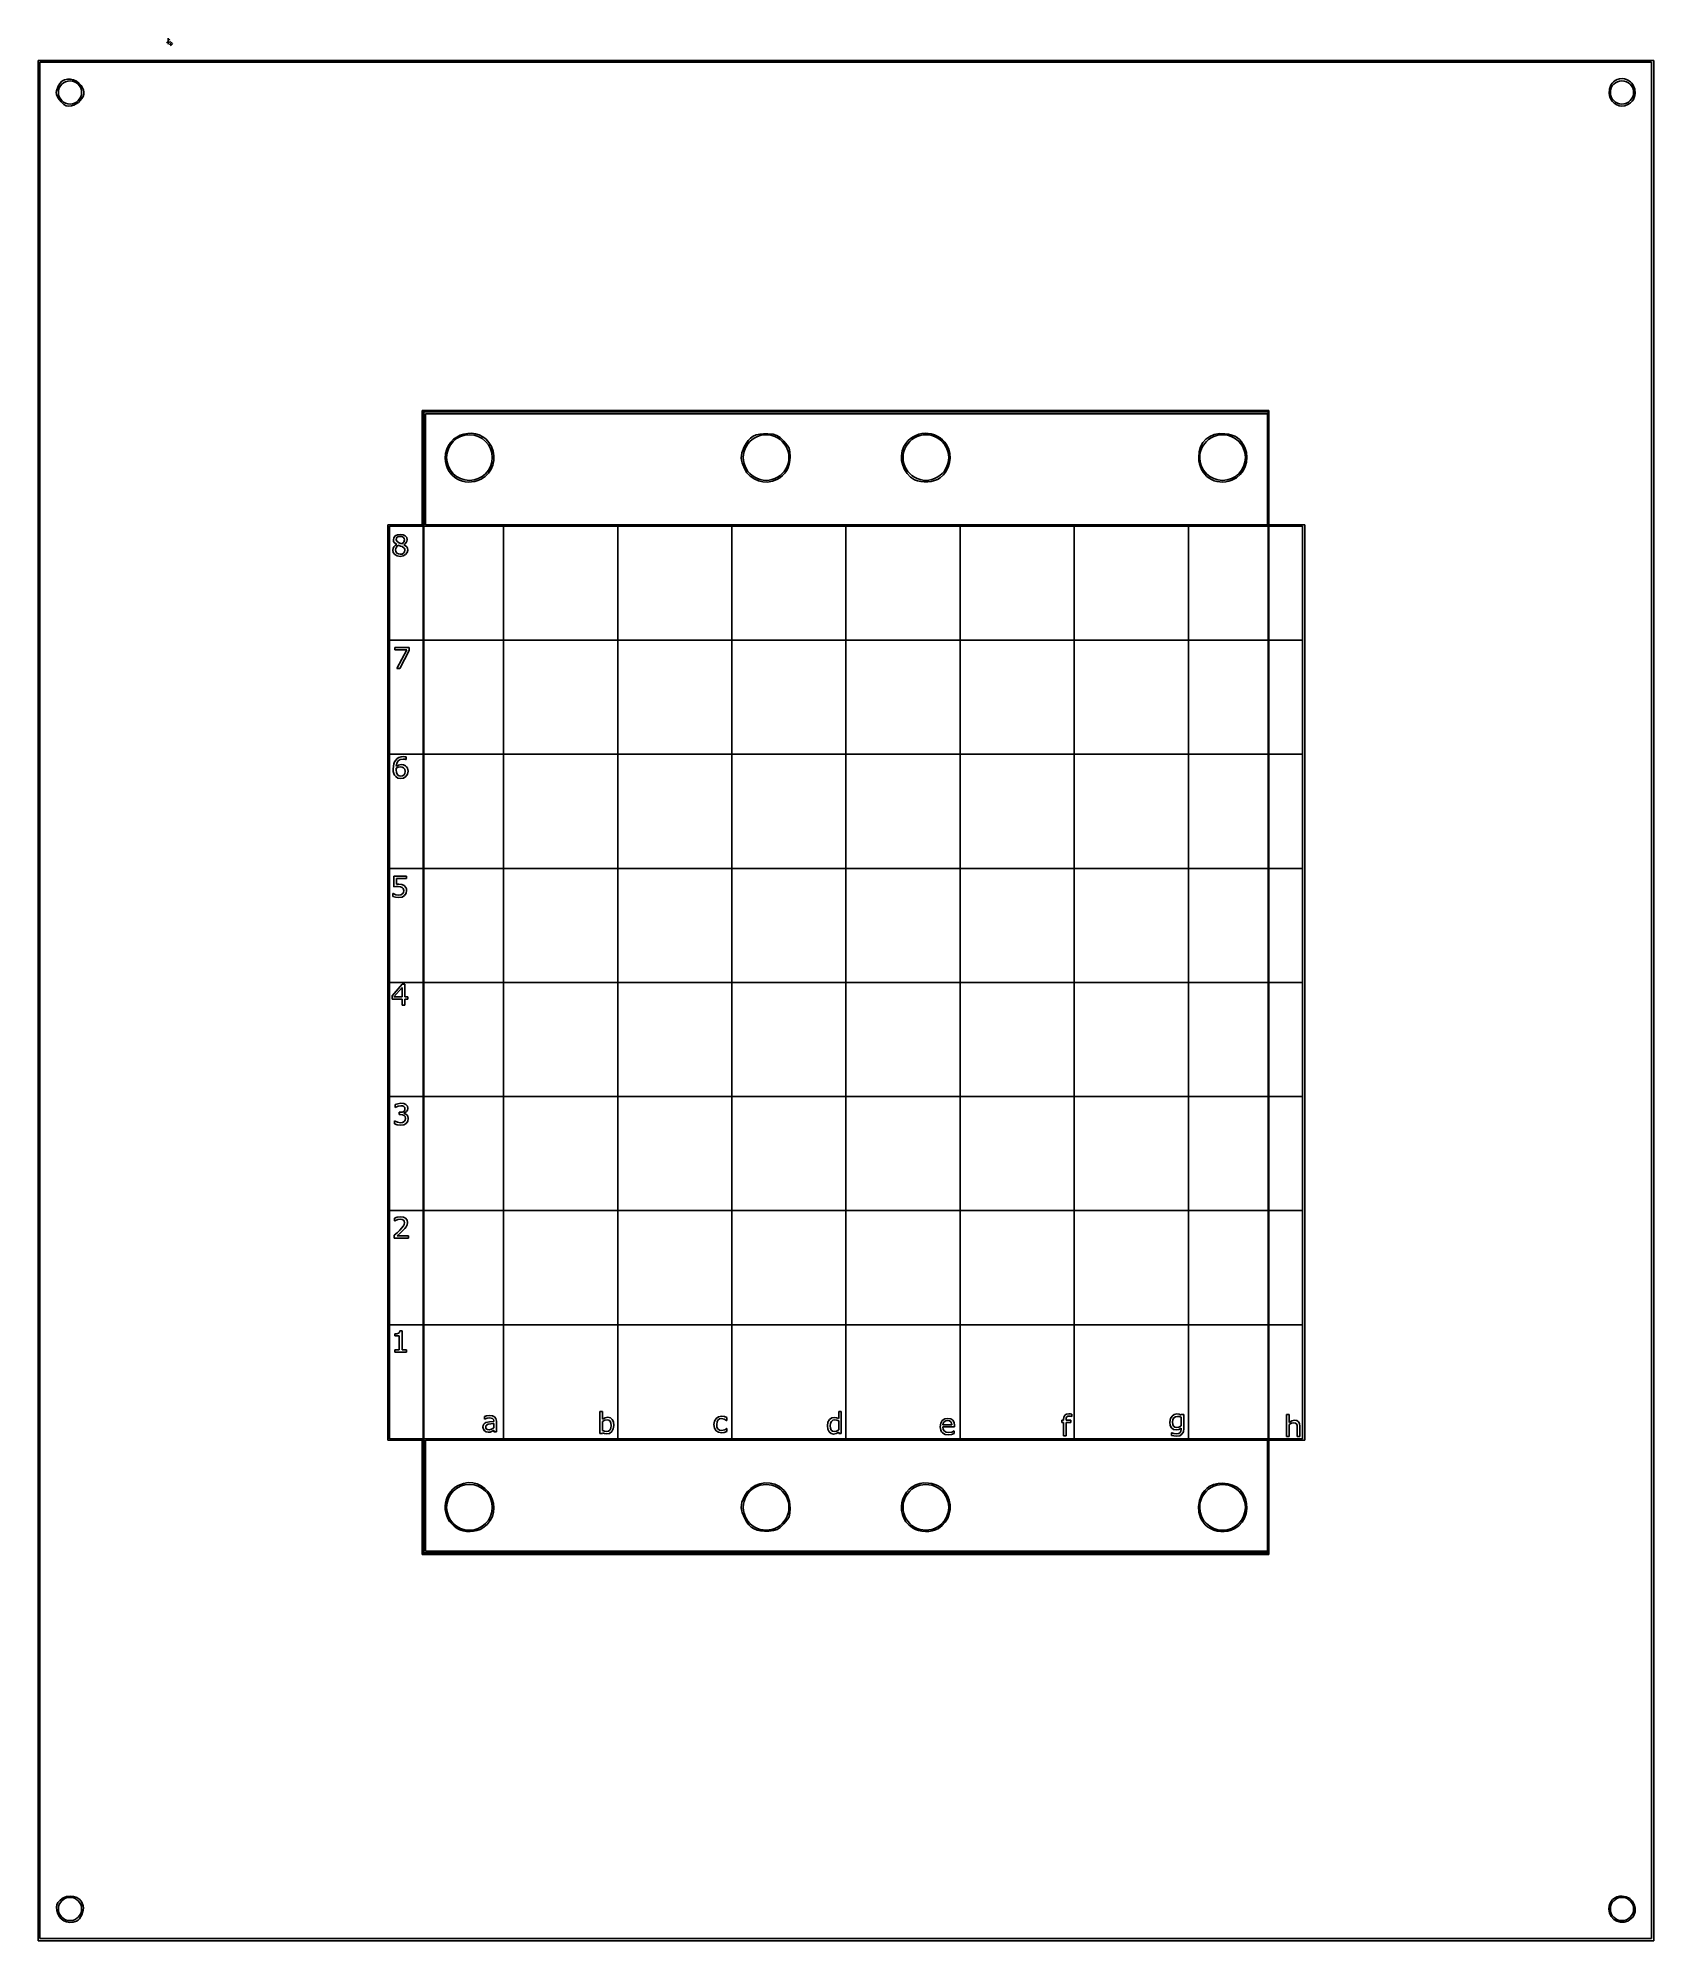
# Model space of a CAD drawing. Extents: x -57 to 651, y 9 to 842.
import ezdxf

# ---------------------------------------------------------------- set-up
doc = ezdxf.new("R2010")
doc.units = 0

msp = doc.modelspace()

# ---------------------------------------------------------------- linework, layer by layer
for p, q in [((-57.000521, 832.499927), (650.999778, 832.499927)), ((-57.000521, 8.501153), (-57.000521, 832.499927)), ((-56.21763, 420.621031), (-56.21763, 831.690074)), ((-56.21763, 831.690074), (296.843394, 831.690074)), ((296.843394, 831.690074), (649.90443, 831.690074)), ((649.90443, 831.690074), (649.90443, 420.621031)), ((650.999778, 832.499927), (650.999778, 8.501153)), ((-48.911381, 819.266447), (-48.997839, 818.408523)), ((-48.997839, 818.408523), (-48.919686, 817.593918)), ((-48.919686, 817.593918), (-48.672824, 816.80238)), ((-48.261029, 821.193258), (-48.911381, 819.266447)), ((-47.504342, 822.432496), (-48.261029, 821.193258)), ((-47.99663, 819.527592), (-48.100531, 818.50002)), ((-48.100531, 818.50002), (-47.99663, 817.472449)), ((-47.699275, 820.484641), (-47.99663, 819.527592)), ((-47.99663, 817.472449), (-47.699275, 816.5154)), ((-47.228964, 821.350674), (-47.699275, 820.484641)), ((-46.530342, 823.375646), (-47.504342, 822.432496)), ((-46.606196, 822.105199), (-47.228964, 821.350674)), ((-45.851471, 822.727723), (-46.606196, 822.105199)), ((-45.389961, 824.015897), (-46.530342, 823.375646)), ((-44.985287, 823.197755), (-45.851471, 822.727723)), ((-44.134132, 824.346436), (-45.389961, 824.015897)), ((-44.028142, 823.494802), (-44.985287, 823.197755)), ((-42.813788, 824.360451), (-44.134132, 824.346436)), ((-43.000537, 823.598371), (-44.028142, 823.494802)), ((-41.972932, 823.494802), (-43.000537, 823.598371)), ((-41.47986, 824.051131), (-42.813788, 824.360451)), ((-41.015788, 823.197755), (-41.972932, 823.494802)), ((-40.183282, 823.411664), (-41.47986, 824.051131)), ((-40.149603, 822.727723), (-41.015788, 823.197755)), ((-38.974986, 822.435236), (-40.183282, 823.411664)), ((-39.394878, 822.105199), (-40.149603, 822.727723)), ((-38.77211, 821.350674), (-39.394878, 822.105199)), ((-38.139956, 821.489956), (-38.974986, 822.435236)), ((-38.301799, 820.484641), (-38.77211, 821.350674)), ((-38.004444, 819.527592), (-38.301799, 820.484641)), ((-38.301799, 816.5154), (-38.004444, 817.472449)), ((-37.526286, 820.545558), (-38.139956, 821.489956)), ((-37.900544, 818.50002), (-38.004444, 819.527592)), ((-38.004444, 817.472449), (-37.900544, 818.50002)), ((-37.900544, 818.50002), (-37.900544, 818.50002)), ((-37.133979, 819.602079), (-37.526286, 820.545558)), ((-37.285256, 816.777525), (-37.013461, 817.718025)), ((-36.963037, 818.659555), (-37.133979, 819.602079)), ((-37.013461, 817.718025), (-36.963037, 818.659555)), ((631.46107, 819.963637), (631.327009, 818.070876)), ((631.327009, 818.070876), (631.472697, 817.123146)), ((632.132562, 821.717796), (631.46107, 819.963637)), ((632.002219, 819.527847), (631.898605, 818.50002)), ((631.898605, 818.50002), (632.002219, 817.472193)), ((632.299388, 820.485169), (632.002219, 819.527847)), ((632.002219, 817.472193), (632.299388, 816.514872)), ((632.658661, 822.492272), (632.132562, 821.717796)), ((632.769604, 821.351476), (632.299388, 820.485169)), ((633.305698, 823.171346), (632.658661, 822.492272)), ((633.392359, 822.106262), (632.769604, 821.351476)), ((634.0692, 823.734765), (633.305698, 823.171346)), ((634.147145, 822.729017), (633.392359, 822.106262)), ((634.944693, 824.16228), (634.0692, 823.734765)), ((635.013452, 823.199233), (634.147145, 822.729017)), ((635.927705, 824.433639), (634.944693, 824.16228)), ((635.970774, 823.496402), (635.013452, 823.199233)), ((637.013761, 824.528593), (635.927705, 824.433639)), ((636.998601, 823.600016), (635.970774, 823.496402)), ((638.026428, 823.496402), (636.998601, 823.600016)), ((638.0711, 824.433166), (637.013761, 824.528593)), ((638.983749, 823.199233), (638.026428, 823.496402)), ((639.03543, 824.160741), (638.0711, 824.433166)), ((639.850057, 822.729017), (638.983749, 823.199233)), ((639.901497, 823.732105), (639.03543, 824.160741)), ((640.604842, 822.106262), (639.850057, 822.729017)), ((640.664045, 823.168042), (639.901497, 823.732105)), ((641.227597, 821.351476), (640.604842, 822.106262)), ((641.317818, 822.489337), (640.664045, 823.168042)), ((641.697814, 820.485169), (641.227597, 821.351476)), ((641.857562, 821.716776), (641.317818, 822.489337)), ((641.994983, 819.527847), (641.697814, 820.485169)), ((641.697814, 816.514872), (641.994983, 817.472193)), ((642.573937, 819.973225), (641.857562, 821.716776)), ((642.098597, 818.50002), (641.994983, 819.527847)), ((641.994983, 817.472193), (642.098597, 818.50002)), ((642.098597, 818.50002), (642.098597, 818.50002)), ((642.407089, 816.274397), (642.661889, 817.173607)), ((642.771127, 818.103672), (642.573937, 819.973225)), ((642.661889, 817.173607), (642.771127, 818.103672)), ((-48.672824, 816.80238), (-48.253157, 816.013657)), ((-48.253157, 816.013657), (-46.879012, 814.363652)), ((-47.699275, 816.5154), (-47.228964, 815.649367)), ((-47.228964, 815.649367), (-46.606196, 814.894842)), ((-46.879012, 814.363652), (-45.681968, 813.272551)), ((-46.606196, 814.894842), (-45.851471, 814.272318)), ((-45.851471, 814.272318), (-44.985287, 813.802286)), ((-45.681968, 813.272551), (-44.679194, 812.674674)), ((-44.985287, 813.802286), (-44.028142, 813.505239)), ((-44.679194, 812.674674), (-43.657348, 812.487274)), ((-44.028142, 813.505239), (-43.000537, 813.40167)), ((-43.657348, 812.487274), (-42.403085, 812.627601)), ((-43.000537, 813.40167), (-41.972932, 813.505239)), ((-42.403085, 812.627601), (-41.383364, 812.94335)), ((-41.972932, 813.505239), (-41.015788, 813.802286)), ((-41.383364, 812.94335), (-40.306236, 813.476997)), ((-41.015788, 813.802286), (-40.149603, 814.272318)), ((-40.306236, 813.476997), (-39.300002, 814.153986)), ((-40.149603, 814.272318), (-39.394878, 814.894842)), ((-39.394878, 814.894842), (-38.77211, 815.649367)), ((-39.300002, 814.153986), (-38.492964, 814.899762)), ((-38.77211, 815.649367), (-38.301799, 816.5154)), ((-38.492964, 814.899762), (-37.778423, 815.838091)), ((-38.492964, 814.899762), (-38.492964, 814.899762)), ((-37.778423, 815.838091), (-37.285256, 816.777525)), ((631.472697, 817.123146), (631.766163, 816.201517)), ((631.766163, 816.201517), (632.211879, 815.326241)), ((632.211879, 815.326241), (632.814318, 814.517568)), ((632.299388, 816.514872), (632.769604, 815.648564)), ((632.769604, 815.648564), (633.392359, 814.893779)), ((632.814318, 814.517568), (633.577955, 813.795749)), ((633.392359, 814.893779), (634.147145, 814.271024)), ((633.577955, 813.795749), (634.507261, 813.181034)), ((634.147145, 814.271024), (635.013452, 813.800808)), ((634.507261, 813.181034), (635.817318, 812.596023)), ((635.013452, 813.800808), (635.970774, 813.503639)), ((635.817318, 812.596023), (636.99536, 812.431785)), ((635.970774, 813.503639), (636.998601, 813.400025)), ((636.99536, 812.431785), (638.259325, 812.697366)), ((636.998601, 813.400025), (638.026428, 813.503639)), ((638.026428, 813.503639), (638.983749, 813.800808)), ((638.259325, 812.697366), (639.827152, 813.40181)), ((638.983749, 813.800808), (639.850057, 814.271024)), ((639.827152, 813.40181), (640.716757, 813.969748)), ((639.827152, 813.40181), (639.827152, 813.40181)), ((639.850057, 814.271024), (640.604842, 814.893779)), ((640.604842, 814.893779), (641.227597, 815.648564)), ((640.716757, 813.969748), (641.439778, 814.651682)), ((641.227597, 815.648564), (641.697814, 816.514872)), ((641.439778, 814.651682), (642.00147, 815.426827)), ((642.00147, 815.426827), (642.407089, 816.274397)), ((296.843394, 679.15052), (111.361037, 679.15052)), ((111.361037, 679.15052), (111.361037, 654.085334)), ((111.7992, 178.299939), (111.7992, 678.700475)), ((111.7992, 678.700475), (482.198469, 678.700475)), ((111.999225, 678.499392), (482.000032, 678.499392)), ((111.999225, 678.499392), (111.999225, 178.501022)), ((112.793334, 653.369185), (112.793334, 677.718224)), ((112.793334, 677.718224), (297.20148, 677.718224)), ((482.325787, 679.15052), (296.843394, 679.15052)), ((297.20148, 677.718224), (481.60964, 677.718224)), ((481.60964, 677.718224), (481.60964, 653.369185)), ((482.000032, 678.499392), (482.000032, 178.501022)), ((482.198469, 178.299939), (482.198469, 678.700475)), ((482.325787, 654.085334), (482.325787, 679.15052)), ((126.468353, 667.504309), (125.072697, 666.494207)), ((128.107352, 667.712296), (126.408882, 666.790562)), ((127.997069, 668.283714), (126.468353, 667.504309)), ((129.621718, 668.823115), (127.997069, 668.283714)), ((129.984204, 668.294809), (128.107352, 667.712296)), ((131.305172, 669.1132), (129.621718, 668.823115)), ((131.99924, 668.497912), (129.984204, 668.294809)), ((133.010304, 669.144661), (131.305172, 669.1132)), ((134.014277, 668.294809), (131.99924, 668.497912)), ((134.699986, 668.908189), (133.010304, 669.144661)), ((135.891129, 667.712296), (134.014277, 668.294809)), ((136.33709, 668.394473), (134.699986, 668.908189)), ((137.589599, 666.790562), (135.891129, 667.712296)), ((137.88449, 667.594204), (136.33709, 668.394473)), ((139.305057, 666.498072), (137.88449, 667.594204)), ((256.342621, 667.836723), (255.163227, 667.028981)), ((256.999084, 667.160474), (255.895921, 666.422018)), ((257.676965, 668.423207), (256.342621, 667.836723)), ((258.190187, 667.746613), (256.999084, 667.160474)), ((259.180105, 668.796113), (257.676965, 668.423207)), ((259.431773, 668.165283), (258.190187, 667.746613)), ((260.865886, 668.96312), (259.180105, 668.796113)), ((260.707013, 668.416486), (259.431773, 668.165283)), ((261.999081, 668.50022), (260.707013, 668.416486)), ((262.748151, 668.931907), (260.865886, 668.96312)), ((263.291149, 668.416486), (261.999081, 668.50022)), ((265.116415, 668.703918), (262.748151, 668.931907)), ((264.566389, 668.165283), (263.291149, 668.416486)), ((265.807975, 667.746613), (264.566389, 668.165283)), ((266.740315, 668.241374), (265.116415, 668.703918)), ((266.999079, 667.160474), (265.807975, 667.746613)), ((268.113744, 667.31549), (266.740315, 668.241374)), ((268.102241, 666.422018), (266.999079, 667.160474)), ((269.730595, 665.697483), (268.113744, 667.31549)), ((326.357396, 667.601915), (325.197904, 666.798095)), ((326.99899, 667.160473), (325.895827, 666.422017)), ((327.599479, 668.237184), (326.357396, 667.601915)), ((328.190093, 667.746612), (326.99899, 667.160473)), ((328.905044, 668.703335), (327.599479, 668.237184)), ((329.431679, 668.165282), (328.190093, 667.746612)), ((330.254984, 668.999802), (328.905044, 668.703335)), ((330.706919, 668.416484), (329.431679, 668.165282)), ((331.630191, 669.126021), (330.254984, 668.999802)), ((331.998987, 668.500218), (330.706919, 668.416484)), ((333.011556, 669.081426), (331.630191, 669.126021)), ((333.291054, 668.416484), (331.998987, 668.500218)), ((334.379971, 668.865449), (333.011556, 669.081426)), ((334.566294, 668.165282), (333.291054, 668.416484)), ((335.716329, 668.477527), (334.379971, 668.865449)), ((335.80788, 667.746612), (334.566294, 668.165282)), ((337.00152, 667.917092), (335.716329, 668.477527)), ((336.998983, 667.160473), (335.80788, 667.746612)), ((338.102146, 666.422017), (336.998983, 667.160473)), ((338.216438, 667.183579), (337.00152, 667.917092)), ((339.341973, 666.276423), (338.216438, 667.183579)), ((456.401054, 667.759762), (454.726965, 666.571396)), ((456.99883, 667.160473), (455.895668, 666.422017)), ((458.365979, 668.571242), (456.401054, 667.759762)), ((458.189934, 667.746612), (456.99883, 667.160473)), ((459.431519, 668.165282), (458.189934, 667.746612)), ((460.59212, 668.979161), (458.365979, 668.571242)), ((460.70676, 668.416484), (459.431519, 668.165282)), ((463.049857, 668.956838), (460.59212, 668.979161)), ((461.998827, 668.500218), (460.70676, 668.416484)), ((463.290895, 668.416484), (461.998827, 668.500218)), ((464.648136, 668.733973), (463.049857, 668.956838)), ((464.566135, 668.165282), (463.290895, 668.416484)), ((465.807721, 667.746612), (464.566135, 668.165282)), ((466.064897, 668.383165), (464.648136, 668.733973)), ((466.998824, 667.160473), (465.807721, 667.746612)), ((467.317136, 667.892576), (466.064897, 668.383165)), ((468.101987, 666.422017), (466.998824, 667.160473)), ((468.421848, 667.25037), (467.317136, 667.892576)), ((469.396029, 666.44471), (468.421848, 667.25037)), ((121.563227, 660.333031), (121.389786, 658.309092)), ((122.055367, 662.172821), (121.563227, 660.333031)), ((122.202819, 660.515214), (121.999253, 658.500225)), ((122.829076, 663.819154), (122.055367, 662.172821)), ((122.785764, 662.391932), (122.202819, 660.515214)), ((123.707889, 664.09019), (122.785764, 662.391932)), ((123.847229, 665.262719), (122.829076, 663.819154)), ((124.928995, 665.569796), (123.707889, 664.09019)), ((125.072697, 666.494207), (123.847229, 665.262719)), ((126.408882, 666.790562), (124.928995, 665.569796)), ((139.069486, 665.569796), (137.589599, 666.790562)), ((140.290592, 664.09019), (139.069486, 665.569796)), ((140.561664, 665.096769), (139.305057, 666.498072)), ((141.212717, 662.391932), (140.290592, 664.09019)), ((141.617183, 663.380984), (140.561664, 665.096769)), ((141.795662, 660.515214), (141.212717, 662.391932)), ((142.385295, 661.374504), (141.617183, 663.380984)), ((141.999228, 658.500225), (141.795662, 660.515214)), ((142.736677, 659.308262), (142.385295, 661.374504)), ((142.690392, 657.243441), (142.736677, 659.308262)), ((251.183405, 659.460688), (251.106668, 658.374636)), ((251.427451, 660.597606), (251.183405, 659.460688)), ((252.416309, 663.201428), (251.427451, 660.597606)), ((252.087027, 659.82482), (251.999086, 658.500225)), ((252.34524, 661.1094), (252.087027, 659.82482)), ((252.765313, 662.339392), (252.34524, 661.1094)), ((253.213916, 664.719013), (252.416309, 663.201428)), ((253.338831, 663.500222), (252.765313, 662.339392)), ((254.124941, 665.992305), (253.213916, 664.719013)), ((254.057381, 664.577319), (253.338831, 663.500222)), ((254.912549, 665.556108), (254.057381, 664.577319)), ((255.163227, 667.028981), (254.124941, 665.992305)), ((255.895921, 666.422018), (254.912549, 665.556108)), ((269.085613, 665.556108), (268.102241, 666.422018)), ((269.940781, 664.577319), (269.085613, 665.556108)), ((271.216874, 663.991866), (269.730595, 665.697483)), ((270.659331, 663.500222), (269.940781, 664.577319)), ((271.232849, 662.339392), (270.659331, 663.500222)), ((272.049764, 662.590155), (271.216874, 663.991866)), ((271.652922, 661.1094), (271.232849, 662.339392)), ((271.911135, 659.82482), (271.652922, 661.1094)), ((271.999076, 658.500225), (271.911135, 659.82482)), ((272.414014, 661.036221), (272.049764, 662.590155)), ((272.401442, 657.192197), (272.494376, 658.873935)), ((272.494376, 658.873935), (272.414014, 661.036221)), ((321.643961, 661.405963), (321.313066, 659.328586)), ((321.313066, 659.328586), (321.390065, 657.221632)), ((322.406054, 663.380984), (321.643961, 661.405963)), ((322.086934, 659.82482), (321.998993, 658.500225)), ((322.345147, 661.109399), (322.086934, 659.82482)), ((322.76522, 662.339391), (322.345147, 661.109399)), ((323.203124, 664.687064), (322.406054, 663.380984)), ((323.338738, 663.500221), (322.76522, 662.339391)), ((324.140111, 665.82629), (323.203124, 664.687064)), ((324.057287, 664.577318), (323.338738, 663.500221)), ((324.912455, 665.556107), (324.057287, 664.577318)), ((325.197904, 666.798095), (324.140111, 665.82629)), ((325.895827, 666.422017), (324.912455, 665.556107)), ((339.085518, 665.556107), (338.102146, 666.422017)), ((339.940686, 664.577318), (339.085518, 665.556107)), ((340.359018, 665.195057), (339.341973, 666.276423)), ((340.659235, 663.500221), (339.940686, 664.577318)), ((341.248464, 663.938916), (340.359018, 665.195057)), ((341.232753, 662.339391), (340.659235, 663.500221)), ((341.652826, 661.109399), (341.232753, 662.339391)), ((342.06746, 662.181588), (341.248464, 663.938916)), ((341.911039, 659.82482), (341.652826, 661.109399)), ((341.99898, 658.500225), (341.911039, 659.82482)), ((342.515541, 660.268856), (342.06746, 662.181588)), ((342.607698, 658.272706), (342.515541, 660.268856)), ((451.745928, 661.011765), (451.531395, 658.582637)), ((452.369782, 663.17072), (451.745928, 661.011765)), ((452.086774, 659.82482), (451.998833, 658.500225)), ((452.344988, 661.109399), (452.086774, 659.82482)), ((452.765061, 662.339391), (452.344988, 661.109399)), ((453.373334, 665.032823), (452.369782, 663.17072)), ((453.338579, 663.500221), (452.765061, 662.339391)), ((454.057128, 664.577318), (453.338579, 663.500221)), ((454.726965, 666.571396), (453.373334, 665.032823)), ((454.912296, 665.556107), (454.057128, 664.577318)), ((455.895668, 666.422017), (454.912296, 665.556107)), ((469.085359, 665.556107), (468.101987, 666.422017)), ((469.940526, 664.577318), (469.085359, 665.556107)), ((470.256675, 665.463758), (469.396029, 666.44471)), ((470.659076, 663.500221), (469.940526, 664.577318)), ((471.020782, 664.295678), (470.256675, 665.463758)), ((471.232594, 662.339391), (470.659076, 663.500221)), ((471.705346, 662.928632), (471.020782, 664.295678)), ((471.652667, 661.109399), (471.232594, 662.339391)), ((471.91088, 659.82482), (471.652667, 661.109399)), ((472.411369, 660.790781), (471.705346, 662.928632)), ((471.998821, 658.500225), (471.91088, 659.82482)), ((472.67241, 658.64377), (472.411369, 660.790781)), ((111.361037, 654.085334), (111.361037, 629.020149)), ((112.793334, 629.020149), (112.793334, 653.369185)), ((121.389786, 658.309092), (121.484012, 656.820465)), ((121.484012, 656.820465), (121.760163, 655.416535)), ((121.760163, 655.416535), (122.204726, 654.105209)), ((121.999253, 658.500225), (122.202819, 656.485235)), ((122.202819, 656.485235), (122.785764, 654.608517)), ((122.204726, 654.105209), (122.804188, 652.894391)), ((122.785764, 654.608517), (123.707889, 652.910259)), ((122.804188, 652.894391), (123.545037, 651.791988)), ((123.545037, 651.791988), (124.41376, 650.805906)), ((123.707889, 652.910259), (124.928995, 651.430653)), ((124.41376, 650.805906), (125.396844, 649.944049)), ((124.928995, 651.430653), (126.408882, 650.209887)), ((137.589599, 650.209887), (139.069486, 651.430653)), ((138.909898, 650.221955), (140.356194, 651.669296)), ((139.069486, 651.430653), (140.290592, 652.910259)), ((140.290592, 652.910259), (141.212717, 654.608517)), ((140.356194, 651.669296), (141.481086, 653.362778)), ((141.212717, 654.608517), (141.795662, 656.485235)), ((141.481086, 653.362778), (142.265507, 655.241219)), ((141.795662, 656.485235), (141.999228, 658.500225)), ((141.999228, 658.500225), (141.999228, 658.500225)), ((142.265507, 655.241219), (142.690392, 657.243441)), ((251.106668, 658.374636), (251.197529, 657.295102)), ((251.197529, 657.295102), (251.456276, 656.177739)), ((251.456276, 656.177739), (252.478587, 653.652138)), ((251.999086, 658.500225), (252.087027, 657.175629)), ((252.087027, 657.175629), (252.34524, 655.891049)), ((252.34524, 655.891049), (252.765313, 654.661057)), ((252.478587, 653.652138), (253.603209, 651.838928)), ((252.765313, 654.661057), (253.338831, 653.500227)), ((253.338831, 653.500227), (254.057381, 652.42313)), ((253.603209, 651.838928), (255.038568, 650.333078)), ((254.057381, 652.42313), (254.912549, 651.444341)), ((254.912549, 651.444341), (255.895921, 650.578431)), ((255.895921, 650.578431), (256.999084, 649.839975)), ((266.999079, 649.839975), (268.102241, 650.578431)), ((268.074694, 649.674248), (269.230847, 650.597223)), ((268.102241, 650.578431), (269.085613, 651.444341)), ((269.085613, 651.444341), (269.940781, 652.42313)), ((269.230847, 650.597223), (270.216636, 651.658543)), ((269.940781, 652.42313), (270.659331, 653.500227)), ((270.216636, 651.658543), (271.029327, 652.853454)), ((270.659331, 653.500227), (271.232849, 654.661057)), ((271.029327, 652.853454), (271.666182, 654.177203)), ((271.232849, 654.661057), (271.652922, 655.891049)), ((271.652922, 655.891049), (271.911135, 657.175629)), ((271.666182, 654.177203), (272.124465, 655.625035)), ((271.911135, 657.175629), (271.999076, 658.500225)), ((271.999076, 658.500225), (271.999076, 658.500225)), ((272.124465, 655.625035), (272.401442, 657.192197)), ((321.390065, 657.221632), (321.851656, 655.157879)), ((321.851656, 655.157879), (322.674536, 653.210105)), ((321.998993, 658.500225), (322.086934, 657.175629)), ((322.086934, 657.175629), (322.345147, 655.89105)), ((322.345147, 655.89105), (322.76522, 654.661058)), ((322.674536, 653.210105), (323.835401, 651.451087)), ((322.76522, 654.661058), (323.338738, 653.500228)), ((323.338738, 653.500228), (324.057287, 652.423131)), ((323.835401, 651.451087), (325.310948, 649.953603)), ((324.057287, 652.423131), (324.912455, 651.444342)), ((324.912455, 651.444342), (325.895827, 650.578432)), ((325.895827, 650.578432), (326.99899, 649.839976)), ((336.998983, 649.839976), (338.102146, 650.578432)), ((338.102146, 650.578432), (339.085518, 651.444342)), ((338.254311, 649.560317), (339.716908, 650.893718)), ((339.085518, 651.444342), (339.940686, 652.423131)), ((339.716908, 650.893718), (340.898536, 652.503646)), ((339.940686, 652.423131), (340.659235, 653.500228)), ((340.659235, 653.500228), (341.232753, 654.661058)), ((340.898536, 652.503646), (341.784205, 654.318112)), ((341.232753, 654.661058), (341.652826, 655.89105)), ((341.652826, 655.89105), (341.911039, 657.175629)), ((341.784205, 654.318112), (342.358922, 656.265129)), ((341.911039, 657.175629), (341.99898, 658.500225)), ((341.99898, 658.500225), (341.99898, 658.500225)), ((342.358922, 656.265129), (342.607698, 658.272706)), ((451.531395, 658.582637), (451.616027, 657.133677)), ((451.616027, 657.133677), (451.86252, 655.759388)), ((451.86252, 655.759388), (452.259768, 654.467372)), ((451.998833, 658.500225), (452.201998, 656.484877)), ((452.201998, 656.484877), (452.784683, 654.607776)), ((452.259768, 654.467372), (452.796666, 653.26523)), ((452.784683, 654.607776), (453.706676, 652.909133)), ((452.796666, 653.26523), (453.462109, 652.160564)), ((453.462109, 652.160564), (454.244992, 651.160977)), ((453.706676, 652.909133), (454.927764, 651.429162)), ((454.244992, 651.160977), (455.134209, 650.27407)), ((454.927764, 651.429162), (456.407736, 650.208073)), ((467.589919, 650.208073), (469.069891, 651.429162)), ((468.050263, 649.676005), (469.693828, 651.052522)), ((469.069891, 651.429162), (470.290979, 652.909133)), ((469.693828, 651.052522), (470.999179, 652.691976)), ((470.290979, 652.909133), (471.212972, 654.607776)), ((470.999179, 652.691976), (471.944962, 654.539948)), ((471.212972, 654.607776), (471.795657, 656.484877)), ((471.795657, 656.484877), (471.998821, 658.500225)), ((471.944962, 654.539948), (472.509824, 656.54202)), ((471.998821, 658.500225), (471.998821, 658.500225)), ((472.509824, 656.54202), (472.67241, 658.64377)), ((481.60964, 653.369185), (481.60964, 629.020149)), ((482.325787, 629.020149), (482.325787, 654.085334)), ((125.396844, 649.944049), (126.480776, 649.214323)), ((126.408882, 650.209887), (128.107352, 649.288153)), ((126.480776, 649.214323), (127.652044, 648.624635)), ((127.652044, 648.624635), (128.897136, 648.18289)), ((128.107352, 649.288153), (129.984204, 648.70564)), ((128.897136, 648.18289), (130.202538, 647.896993)), ((129.984204, 648.70564), (131.99924, 648.502537)), ((130.202538, 647.896993), (131.554738, 647.77485)), ((131.554738, 647.77485), (132.940223, 647.824368)), ((131.99924, 648.502537), (134.014277, 648.70564)), ((132.940223, 647.824368), (134.34548, 648.05345)), ((134.014277, 648.70564), (135.891129, 649.288153)), ((134.34548, 648.05345), (135.756997, 648.470004)), ((135.756997, 648.470004), (137.161261, 649.081935)), ((135.891129, 649.288153), (137.589599, 650.209887)), ((137.161261, 649.081935), (138.909898, 650.221955)), ((137.161261, 649.081935), (137.161261, 649.081935)), ((255.038568, 650.333078), (256.723497, 649.154978)), ((256.723497, 649.154978), (258.596832, 648.325017)), ((256.999084, 649.839975), (258.190187, 649.253836)), ((258.190187, 649.253836), (259.431773, 648.835166)), ((258.596832, 648.325017), (260.597406, 647.863586)), ((259.431773, 648.835166), (260.707013, 648.583963)), ((260.597406, 647.863586), (262.664055, 647.791075)), ((260.707013, 648.583963), (261.999081, 648.500229)), ((261.999081, 648.500229), (263.291149, 648.583963)), ((262.664055, 647.791075), (264.735613, 648.127874)), ((263.291149, 648.583963), (264.566389, 648.835166)), ((264.566389, 648.835166), (265.807975, 649.253836)), ((264.735613, 648.127874), (266.750914, 648.894372)), ((265.807975, 649.253836), (266.999079, 649.839975)), ((266.750914, 648.894372), (268.074694, 649.674248)), ((266.750914, 648.894372), (266.750914, 648.894372)), ((325.310948, 649.953603), (327.077875, 648.790431)), ((326.99899, 649.839976), (328.190093, 649.253837)), ((327.077875, 648.790431), (328.312272, 648.305371)), ((328.190093, 649.253837), (329.431679, 648.835167)), ((328.312272, 648.305371), (329.722068, 647.995277)), ((329.431679, 648.835167), (330.706919, 648.583965)), ((329.722068, 647.995277), (331.242802, 647.855708)), ((330.706919, 648.583965), (331.998987, 648.500231)), ((331.242802, 647.855708), (332.810009, 647.882223)), ((331.998987, 648.500231), (333.291054, 648.583965)), ((332.810009, 647.882223), (334.359227, 648.070382)), ((333.291054, 648.583965), (334.566294, 648.835167)), ((334.359227, 648.070382), (335.825992, 648.415744)), ((334.566294, 648.835167), (335.80788, 649.253837)), ((335.80788, 649.253837), (336.998983, 649.839976)), ((335.825992, 648.415744), (337.145841, 648.913869)), ((337.145841, 648.913869), (338.254311, 649.560317)), ((338.254311, 649.560317), (338.254311, 649.560317)), ((455.134209, 650.27407), (456.118655, 649.507445)), ((456.118655, 649.507445), (457.187225, 648.868705)), ((456.407736, 650.208073), (458.106379, 649.28608)), ((457.187225, 648.868705), (458.328814, 648.365451)), ((458.106379, 649.28608), (459.98348, 648.703396)), ((458.328814, 648.365451), (459.532315, 648.005285)), ((459.532315, 648.005285), (460.786625, 647.795809)), ((459.98348, 648.703396), (461.998827, 648.500231)), ((460.786625, 647.795809), (462.080637, 647.744625)), ((461.998827, 648.500231), (464.014175, 648.703396)), ((462.080637, 647.744625), (463.403246, 647.859335)), ((463.403246, 647.859335), (464.743348, 648.147542)), ((464.014175, 648.703396), (465.891276, 649.28608)), ((464.743348, 648.147542), (466.089836, 648.616846)), ((465.891276, 649.28608), (467.589919, 650.208073)), ((466.089836, 648.616846), (468.050263, 649.676005)), ((466.089836, 648.616846), (466.089836, 648.616846)), ((103.84148, 629.020149), (96.321925, 629.020149)), ((96.321925, 629.020149), (96.321925, 428.498672)), ((496.999242, 628.501143), (96.999221, 628.501143)), ((96.999221, 628.501143), (96.999221, 228.501917)), ((96.999496, 628.501288), (146.999433, 628.501288)), ((96.999496, 578.50135), (96.999496, 628.501288)), ((111.361037, 629.020149), (103.84148, 629.020149)), ((297.20148, 629.020149), (112.793334, 629.020149)), ((146.999433, 628.501288), (146.999433, 578.50135)), ((146.999449, 628.501288), (196.999387, 628.501288)), ((146.999449, 578.50135), (146.999449, 628.501288)), ((196.999371, 628.501288), (246.999309, 628.501288)), ((196.999371, 578.50135), (196.999371, 628.501288)), ((196.999387, 628.501288), (196.999387, 578.50135)), ((246.999309, 628.501288), (246.999309, 578.50135)), ((246.999309, 628.501288), (296.999246, 628.501288)), ((246.999309, 578.50135), (246.999309, 628.501288)), ((296.999233, 628.501288), (346.99917, 628.501288)), ((296.999233, 578.50135), (296.999233, 628.501288)), ((296.999246, 628.501288), (296.999246, 578.50135)), ((481.60964, 629.020149), (297.20148, 629.020149)), ((346.99917, 628.501288), (346.99917, 578.50135)), ((346.999176, 628.501288), (396.999113, 628.501288)), ((346.999176, 578.50135), (346.999176, 628.501288)), ((396.999092, 628.501288), (446.99903, 628.501288)), ((396.999092, 578.50135), (396.999092, 628.501288)), ((396.999113, 628.501288), (396.999113, 578.50135)), ((446.99903, 628.501288), (446.99903, 578.50135)), ((446.999035, 628.501288), (496.998973, 628.501288)), ((446.999035, 578.50135), (446.999035, 628.501288)), ((490.203402, 629.020149), (482.325787, 629.020149)), ((498.081043, 629.020149), (490.203402, 629.020149)), ((496.998973, 628.501288), (496.998973, 578.50135)), ((496.999242, 228.501917), (496.999242, 628.501143)), ((498.081043, 428.498672), (498.081043, 629.020149)), ((98.420524, 617.962005), (98.532145, 618.693743)), ((98.642215, 616.861299), (98.420524, 617.962005)), ((98.532145, 618.693743), (98.867007, 619.351066)), ((98.66857, 622.426843), (98.882511, 623.381823)), ((98.756937, 621.778823), (98.66857, 622.426843)), ((99.022037, 621.248623), (98.756937, 621.778823)), ((98.867007, 619.351066), (99.404958, 619.912272)), ((98.882511, 623.381823), (99.524332, 624.163169)), ((100.125843, 620.380461), (99.022037, 621.248623)), ((99.404958, 619.912272), (100.125843, 620.343252)), ((99.524332, 624.163169), (100.496364, 624.684067)), ((99.756875, 618.67824), (99.67316, 618.055022)), ((99.67316, 618.055022), (99.817337, 617.290729)), ((100.008022, 619.233245), (99.756875, 618.67824)), ((99.817337, 617.290729), (100.249866, 616.672163)), ((100.039028, 623.136877), (99.915005, 622.569469)), ((99.915005, 622.569469), (100.163051, 621.794326)), ((100.403346, 619.699882), (100.008022, 619.233245)), ((100.411098, 623.574059), (100.039028, 623.136877)), ((100.125843, 620.343252), (100.125843, 620.380461)), ((100.163051, 621.794326), (100.925794, 621.217617)), ((100.907191, 620.058), (100.403346, 619.699882)), ((100.983155, 623.853112), (100.411098, 623.574059)), ((100.496364, 624.684067), (101.70094, 624.8577)), ((101.831165, 619.729338), (100.907191, 620.058)), ((100.925794, 621.217617), (101.583119, 620.926163)), ((101.694738, 623.946129), (100.983155, 623.853112)), ((101.583119, 620.926163), (102.426477, 620.628507)), ((102.417174, 623.846911), (101.694738, 623.946129)), ((101.70094, 624.8577), (102.944273, 624.691819)), ((102.469884, 619.475089), (101.831165, 619.729338)), ((102.996984, 623.549255), (102.417174, 623.846911)), ((102.426477, 620.628507), (103.276034, 621.478065)), ((103.449667, 618.780559), (102.469884, 619.475089)), ((102.944273, 624.691819), (103.908554, 624.194176)), ((103.383006, 623.090369), (102.996984, 623.549255)), ((103.158213, 616.591547), (103.56749, 617.143452)), ((103.860495, 620.737027), (103.195421, 620.330851)), ((103.195421, 620.330851), (103.195421, 620.293643)), ((103.195421, 620.293643), (103.961265, 619.878165)), ((103.276034, 621.478065), (103.51168, 622.495055)), ((103.51168, 622.495055), (103.383006, 623.090369)), ((103.640353, 618.382135), (103.449667, 618.780559)), ((103.51168, 622.495055), (103.51168, 622.495055)), ((103.56749, 617.143452), (103.703915, 617.868988)), ((103.703915, 617.868988), (103.640353, 618.382135)), ((103.703915, 617.868988), (103.703915, 617.868988)), ((104.342635, 621.273428), (103.860495, 620.737027)), ((103.908554, 624.194176), (104.527121, 623.440735)), ((103.961265, 619.878165), (104.522469, 619.375871)), ((104.635641, 621.885792), (104.342635, 621.273428)), ((104.522469, 619.375871), (104.866635, 618.755754)), ((104.527121, 623.440735), (104.73331, 622.507459)), ((104.73331, 622.507459), (104.635641, 621.885792)), ((104.981357, 617.98681), (104.747262, 616.890754)), ((104.866635, 618.755754), (104.981357, 617.98681)), ((104.981357, 617.98681), (104.981357, 617.98681)), ((99.307289, 615.977633), (98.642215, 616.861299)), ((100.352186, 615.396273), (99.307289, 615.977633)), ((100.249866, 616.672163), (100.904089, 616.262886)), ((101.70094, 615.202487), (100.352186, 615.396273)), ((100.904089, 616.262886), (101.713341, 616.126461)), ((102.993882, 615.400924), (101.70094, 615.202487)), ((101.713341, 616.126461), (102.527245, 616.242732)), ((102.527245, 616.242732), (103.158213, 616.591547)), ((104.044979, 615.996236), (102.993882, 615.400924)), ((104.747262, 616.890754), (104.044979, 615.996236)), ((146.999433, 578.50135), (96.999496, 578.50135)), ((96.999496, 578.501335), (146.999433, 578.501335)), ((96.999496, 528.501397), (96.999496, 578.501335)), ((146.999433, 578.501335), (146.999433, 528.501397)), ((196.999387, 578.50135), (146.999449, 578.50135)), ((146.999449, 578.501335), (196.999387, 578.501335)), ((146.999449, 528.501397), (146.999449, 578.501335)), ((246.999309, 578.50135), (196.999371, 578.50135)), ((196.999371, 578.501335), (246.999309, 578.501335)), ((196.999371, 528.501397), (196.999371, 578.501335)), ((196.999387, 578.501335), (196.999387, 528.501397)), ((296.999246, 578.50135), (246.999309, 578.50135)), ((246.999309, 578.501335), (246.999309, 528.501397)), ((246.999309, 578.501335), (296.999246, 578.501335)), ((246.999309, 528.501397), (246.999309, 578.501335)), ((346.99917, 578.50135), (296.999233, 578.50135)), ((296.999233, 578.501335), (346.99917, 578.501335)), ((296.999233, 528.501397), (296.999233, 578.501335)), ((296.999246, 578.501335), (296.999246, 528.501397)), ((346.99917, 578.501335), (346.99917, 528.501397)), ((396.999113, 578.50135), (346.999176, 578.50135)), ((346.999176, 578.501335), (396.999113, 578.501335)), ((346.999176, 528.501397), (346.999176, 578.501335)), ((446.99903, 578.50135), (396.999092, 578.50135)), ((396.999092, 578.501335), (446.99903, 578.501335)), ((396.999092, 528.501397), (396.999092, 578.501335)), ((396.999113, 578.501335), (396.999113, 528.501397)), ((446.99903, 578.501335), (446.99903, 528.501397)), ((496.998973, 578.50135), (446.999035, 578.50135)), ((446.999035, 578.501335), (496.998973, 578.501335)), ((446.999035, 528.501397), (446.999035, 578.501335)), ((496.998973, 578.501335), (496.998973, 528.501397)), ((99.320201, 574.183443), (99.320201, 575.268657)), ((99.320201, 575.268657), (105.639187, 575.268657)), ((104.578788, 574.183443), (99.320201, 574.183443)), ((100.132553, 566.035133), (104.578788, 574.183443)), ((105.639187, 573.885787), (101.459603, 566.035133)), ((105.639187, 575.268657), (105.639187, 573.885787)), ((101.459603, 566.035133), (100.132553, 566.035133)), ((96.999496, 528.501416), (146.999433, 528.501416)), ((96.999496, 478.501478), (96.999496, 528.501416)), ((146.999433, 528.501397), (96.999496, 528.501397)), ((99.190129, 525.181402), (99.689323, 525.972055)), ((99.689323, 525.972055), (100.314091, 526.595267)), ((100.793132, 525.55658), (100.165264, 524.578331)), ((100.314091, 526.595267), (101.096987, 527.06346)), ((101.721756, 526.184436), (100.793132, 525.55658)), ((101.096987, 527.06346), (102.030263, 527.361116)), ((102.920131, 526.393721), (101.721756, 526.184436)), ((102.030263, 527.361116), (103.106164, 527.460334)), ((103.633264, 526.306911), (102.920131, 526.393721)), ((103.106164, 527.460334), (103.720081, 527.429325)), ((104.160363, 526.133265), (103.633264, 526.306911)), ((103.720081, 527.429325), (104.222374, 527.317698)), ((104.222374, 526.133265), (104.160363, 526.133265)), ((104.222374, 527.317698), (104.222374, 526.133265)), ((146.999433, 528.501416), (146.999433, 478.501478)), ((146.999449, 528.501416), (196.999387, 528.501416)), ((146.999449, 478.501478), (146.999449, 528.501416)), ((196.999387, 528.501397), (146.999449, 528.501397)), ((196.999371, 528.501416), (246.999309, 528.501416)), ((196.999371, 478.501478), (196.999371, 528.501416)), ((246.999309, 528.501397), (196.999371, 528.501397)), ((196.999387, 528.501416), (196.999387, 478.501478)), ((246.999309, 528.501416), (246.999309, 478.501478)), ((246.999309, 528.501416), (296.999246, 528.501416)), ((246.999309, 478.501478), (246.999309, 528.501416)), ((296.999246, 528.501397), (246.999309, 528.501397)), ((296.999233, 528.501416), (346.99917, 528.501416)), ((296.999233, 478.501478), (296.999233, 528.501416)), ((346.99917, 528.501397), (296.999233, 528.501397)), ((296.999246, 528.501416), (296.999246, 478.501478)), ((346.99917, 528.501416), (346.99917, 478.501478)), ((346.999176, 528.501416), (396.999113, 528.501416)), ((346.999176, 478.501478), (346.999176, 528.501416)), ((396.999113, 528.501397), (346.999176, 528.501397)), ((396.999092, 528.501416), (446.99903, 528.501416)), ((396.999092, 478.501478), (396.999092, 528.501416)), ((446.99903, 528.501397), (396.999092, 528.501397)), ((396.999113, 528.501416), (396.999113, 478.501478)), ((446.99903, 528.501416), (446.99903, 478.501478)), ((446.999035, 528.501416), (496.998973, 528.501416)), ((446.999035, 478.501478), (446.999035, 528.501416)), ((496.998973, 528.501397), (446.999035, 528.501397)), ((496.998973, 528.501416), (496.998973, 478.501478)), ((98.585518, 522.10872), (98.845965, 524.285338)), ((98.656831, 520.998715), (98.585518, 522.10872)), ((98.87077, 520.062329), (98.656831, 520.998715)), ((98.845965, 524.285338), (99.190129, 525.181402)), ((99.222686, 519.296494), (98.87077, 520.062329)), ((99.695525, 518.698086), (99.222686, 519.296494)), ((100.68151, 518.071765), (99.695525, 518.698086)), ((99.844356, 522.158329), (99.838165, 521.842073)), ((99.838165, 521.842073), (100.036602, 520.291776)), ((99.862956, 522.424976), (99.844356, 522.158329)), ((100.793132, 522.809441), (99.862956, 522.424976)), ((100.165264, 524.578331), (99.869158, 523.305535)), ((99.869158, 523.305535), (100.892351, 523.783028)), ((100.036602, 520.291776), (100.594708, 519.398808)), ((100.594708, 519.398808), (101.208623, 518.995742)), ((101.921743, 517.860919), (100.68151, 518.071765)), ((101.772915, 522.933478), (100.793132, 522.809441)), ((100.892351, 523.783028), (102.064369, 523.950456)), ((101.208623, 518.995742), (101.934159, 518.871706)), ((102.498451, 522.87146), (101.772915, 522.933478)), ((103.161976, 518.082613), (101.921743, 517.860919)), ((101.934159, 518.871706), (102.737209, 519.008131)), ((102.064369, 523.950456), (103.099965, 523.838855)), ((103.130969, 522.611004), (102.498451, 522.87146)), ((102.737209, 519.008131), (103.348025, 519.417408)), ((103.099965, 523.838855), (104.023936, 523.404753)), ((103.689075, 521.953701), (103.130969, 522.611004)), ((104.19137, 518.747696), (103.161976, 518.082613)), ((103.348025, 519.417408), (103.734047, 520.088695)), ((103.862708, 520.998715), (103.689075, 521.953701)), ((103.734047, 520.088695), (103.862721, 520.998715)), ((103.862721, 520.998715), (103.862708, 520.998715)), ((104.023936, 523.404753), (104.501426, 522.976889)), ((104.889, 519.769337), (104.19137, 518.747696)), ((104.501426, 522.976889), (104.84249, 522.449794)), ((104.84249, 522.449794), (105.05178, 521.811071)), ((105.121543, 521.048324), (104.889, 519.769337)), ((105.05178, 521.811071), (105.121543, 521.048324)), ((105.121543, 521.048324), (105.121543, 521.048324)), ((96.999496, 478.501499), (146.999433, 478.501499)), ((96.999496, 428.501562), (96.999496, 478.501499)), ((146.999433, 478.501478), (96.999496, 478.501478)), ((146.999433, 478.501499), (146.999433, 428.501562)), ((146.999449, 478.501499), (196.999387, 478.501499)), ((146.999449, 428.501562), (146.999449, 478.501499)), ((196.999387, 478.501478), (146.999449, 478.501478)), ((196.999371, 478.501499), (246.999309, 478.501499)), ((196.999371, 428.501562), (196.999371, 478.501499)), ((246.999309, 478.501478), (196.999371, 478.501478)), ((196.999387, 478.501499), (196.999387, 428.501562)), ((246.999309, 478.501499), (246.999309, 428.501562)), ((246.999309, 478.501499), (296.999246, 478.501499)), ((246.999309, 428.501562), (246.999309, 478.501499)), ((296.999246, 478.501478), (246.999309, 478.501478)), ((296.999233, 478.501499), (346.99917, 478.501499)), ((296.999233, 428.501562), (296.999233, 478.501499)), ((346.99917, 478.501478), (296.999233, 478.501478)), ((296.999246, 478.501499), (296.999246, 428.501562)), ((346.99917, 478.501499), (346.99917, 428.501562)), ((346.999176, 478.501499), (396.999113, 478.501499)), ((346.999176, 428.501562), (346.999176, 478.501499)), ((396.999113, 478.501478), (346.999176, 478.501478)), ((396.999092, 478.501499), (446.99903, 478.501499)), ((396.999092, 428.501562), (396.999092, 478.501499)), ((446.99903, 478.501478), (396.999092, 478.501478)), ((396.999113, 478.501499), (396.999113, 428.501562)), ((446.99903, 478.501499), (446.99903, 428.501562)), ((446.999035, 478.501499), (496.998973, 478.501499)), ((446.999035, 428.501562), (446.999035, 478.501499)), ((496.998973, 478.501478), (446.999035, 478.501478)), ((496.998973, 478.501499), (496.998973, 428.501562)), ((98.440079, 466.208497), (98.440079, 467.516939)), ((98.440079, 467.516939), (98.526897, 467.516939)), ((98.526897, 467.516939), (99.71752, 466.965045)), ((98.836953, 470.338479), (98.836953, 475.094755)), ((98.836953, 475.094755), (104.393196, 475.094755)), ((99.705116, 470.487307), (98.836953, 470.338479)), ((100.759316, 470.561707), (99.705116, 470.487307)), ((99.71752, 466.965045), (101.056971, 466.74179)), ((104.393196, 474.009568), (100.033779, 474.009568)), ((100.033779, 474.009568), (100.033779, 471.553894)), ((100.033779, 471.553894), (100.579481, 471.591094)), ((100.579481, 471.591094), (101.063173, 471.603529)), ((101.788708, 470.462489), (100.759316, 470.561707)), ((101.063173, 471.603529), (102.37782, 471.473302)), ((102.576257, 470.133824), (101.788708, 470.462489)), ((101.906532, 466.865827), (102.644469, 467.299902)), ((102.37782, 471.473302), (103.413414, 471.026818)), ((103.02894, 469.606721), (102.576257, 470.133824)), ((102.644469, 467.299902), (103.053745, 467.938605)), ((103.196374, 468.80059), (103.02894, 469.606721)), ((103.053745, 467.938605), (103.196374, 468.80059)), ((103.413414, 471.026818), (104.182358, 470.146259)), ((104.219564, 467.560357), (103.574643, 466.568171)), ((104.182358, 470.146259), (104.386997, 469.538538)), ((104.455209, 468.794372), (104.219564, 467.560357)), ((104.386997, 469.538538), (104.455209, 468.794399)), ((104.393196, 475.094755), (104.393196, 474.009568)), ((104.455209, 468.794399), (104.455209, 468.794372)), ((99.624503, 465.830222), (98.440079, 466.208497)), ((101.081776, 465.668986), (99.624503, 465.830222)), ((101.056971, 466.74179), (101.906532, 466.865827)), ((102.508043, 465.898432), (101.081776, 465.668986)), ((103.574643, 466.568171), (102.508043, 465.898432)), ((96.321925, 428.498672), (96.321925, 227.977196)), ((146.999433, 428.501562), (96.999496, 428.501562)), ((96.999496, 428.501503), (146.999433, 428.501503)), ((96.999496, 378.501566), (96.999496, 428.501503)), ((98.090578, 422.569129), (102.561618, 427.778107)), ((102.512009, 426.302237), (98.933936, 422.135054)), ((102.512009, 422.135054), (102.512009, 426.302237)), ((102.561618, 427.778107), (103.702632, 427.778107)), ((103.702632, 427.778107), (103.702632, 422.135054)), ((146.999433, 428.501503), (146.999433, 378.501566)), ((196.999387, 428.501562), (146.999449, 428.501562)), ((146.999449, 428.501503), (196.999387, 428.501503)), ((146.999449, 378.501566), (146.999449, 428.501503)), ((246.999309, 428.501562), (196.999371, 428.501562)), ((196.999371, 428.501503), (246.999309, 428.501503)), ((196.999371, 378.501566), (196.999371, 428.501503)), ((196.999387, 428.501503), (196.999387, 378.501566)), ((296.999246, 428.501562), (246.999309, 428.501562)), ((246.999309, 428.501503), (246.999309, 378.501566)), ((246.999309, 428.501503), (296.999246, 428.501503)), ((246.999309, 378.501566), (246.999309, 428.501503)), ((346.99917, 428.501562), (296.999233, 428.501562)), ((296.999233, 428.501503), (346.99917, 428.501503)), ((296.999233, 378.501566), (296.999233, 428.501503)), ((296.999246, 428.501503), (296.999246, 378.501566)), ((346.99917, 428.501503), (346.99917, 378.501566)), ((396.999113, 428.501562), (346.999176, 428.501562)), ((346.999176, 428.501503), (396.999113, 428.501503)), ((346.999176, 378.501566), (346.999176, 428.501503)), ((446.99903, 428.501562), (396.999092, 428.501562)), ((396.999092, 428.501503), (446.99903, 428.501503)), ((396.999092, 378.501566), (396.999092, 428.501503)), ((396.999113, 428.501503), (396.999113, 378.501566)), ((446.99903, 428.501503), (446.99903, 378.501566)), ((496.998973, 428.501562), (446.999035, 428.501562)), ((446.999035, 428.501503), (496.998973, 428.501503)), ((446.999035, 378.501566), (446.999035, 428.501503)), ((496.998973, 428.501503), (496.998973, 378.501566)), ((498.081043, 227.977196), (498.081043, 428.498672)), ((-56.21763, 9.551997), (-56.21763, 420.621031)), ((98.090578, 421.142868), (98.090578, 422.569129)), ((102.512009, 421.142868), (98.090578, 421.142868)), ((98.933936, 422.135054), (102.512009, 422.135054)), ((102.512009, 418.544557), (102.512009, 421.142868)), ((103.702632, 418.544557), (102.512009, 418.544557)), ((103.702632, 422.135054), (105.07309, 422.135054)), ((105.07309, 421.142868), (103.702632, 421.142868)), ((103.702632, 421.142868), (103.702632, 418.544557)), ((105.07309, 422.135054), (105.07309, 421.142868)), ((649.90443, 420.621031), (649.90443, 9.551997)), ((96.999496, 378.501587), (146.999433, 378.501587)), ((96.999496, 328.50165), (96.999496, 378.501587)), ((146.999433, 378.501566), (96.999496, 378.501566)), ((99.406823, 374.949772), (100.578844, 375.346646)), ((100.578844, 375.346646), (102.005113, 375.532675)), ((102.005113, 375.532675), (103.195736, 375.408665)), ((103.195736, 375.408665), (104.125909, 375.01179)), ((146.999433, 378.501587), (146.999433, 328.50165)), ((146.999449, 378.501587), (196.999387, 378.501587)), ((146.999449, 328.50165), (146.999449, 378.501587)), ((196.999387, 378.501566), (146.999449, 378.501566)), ((196.999371, 378.501587), (246.999309, 378.501587)), ((196.999371, 328.50165), (196.999371, 378.501587)), ((246.999309, 378.501566), (196.999371, 378.501566)), ((196.999387, 378.501587), (196.999387, 328.50165)), ((246.999309, 378.501587), (246.999309, 328.50165)), ((246.999309, 378.501587), (296.999246, 378.501587)), ((246.999309, 328.50165), (246.999309, 378.501587)), ((296.999246, 378.501566), (246.999309, 378.501566)), ((296.999233, 378.501587), (346.99917, 378.501587)), ((296.999233, 328.50165), (296.999233, 378.501587)), ((346.99917, 378.501566), (296.999233, 378.501566)), ((296.999246, 378.501587), (296.999246, 328.50165)), ((346.99917, 378.501587), (346.99917, 328.50165)), ((346.999176, 378.501587), (396.999113, 378.501587)), ((346.999176, 328.50165), (346.999176, 378.501587)), ((396.999113, 378.501566), (346.999176, 378.501566)), ((396.999092, 378.501587), (446.99903, 378.501587)), ((396.999092, 328.50165), (396.999092, 378.501587)), ((446.99903, 378.501566), (396.999092, 378.501566)), ((396.999113, 378.501587), (396.999113, 328.50165)), ((446.99903, 378.501587), (446.99903, 328.50165)), ((446.999035, 378.501587), (496.998973, 378.501587)), ((446.999035, 328.50165), (446.999035, 378.501587)), ((496.998973, 378.501566), (446.999035, 378.501566)), ((496.998973, 378.501587), (496.998973, 328.50165)), ((99.140173, 366.497589), (99.140173, 367.793622)), ((99.140173, 367.793622), (99.23319, 367.793622)), ((99.23319, 367.793622), (100.473423, 367.21691)), ((99.406823, 373.653739), (99.406823, 374.949772)), ((99.468836, 373.653739), (99.406823, 373.653739)), ((100.72147, 374.24905), (99.468836, 373.653739)), ((100.473423, 367.21691), (101.850083, 366.987464)), ((101.974106, 374.45987), (100.72147, 374.24905)), ((101.273374, 370.602753), (101.273374, 371.632139)), ((101.273374, 371.632139), (101.707457, 371.632139)), ((101.83148, 370.602753), (101.273374, 370.602753)), ((101.707457, 371.632139), (102.553915, 371.72981)), ((102.687239, 370.528352), (101.83148, 370.602753)), ((101.850083, 366.987464), (102.681038, 367.117692)), ((102.662435, 374.397878), (101.974106, 374.45987)), ((102.553915, 371.72981), (103.208137, 372.022823)), ((103.232942, 374.174623), (102.662435, 374.397878)), ((102.681038, 367.117692), (103.394173, 367.502184)), ((103.363167, 370.267896), (102.687239, 370.528352)), ((103.208137, 372.022823), (103.631366, 372.509616)), ((103.896466, 371.495727), (103.208137, 371.241482)), ((103.208137, 371.241482), (103.208137, 371.154646)), ((103.208137, 371.154646), (103.890266, 370.943827)), ((103.629816, 373.759148), (103.232942, 374.174623)), ((103.797247, 369.753203), (103.363167, 370.267896)), ((103.394173, 367.502184), (103.815853, 368.103687)), ((103.772442, 373.176246), (103.629816, 373.759148)), ((103.631366, 372.509616), (103.772442, 373.176246)), ((103.958479, 368.934636), (103.797247, 369.753203)), ((103.815853, 368.103687), (103.958479, 368.934636)), ((103.890266, 370.943827), (104.541387, 370.553143)), ((104.485578, 371.960804), (103.896466, 371.495727)), ((104.125909, 375.01179), (104.801837, 374.292442)), ((104.994072, 367.681994), (104.349151, 366.764235)), ((104.894855, 372.585577), (104.485578, 371.960804)), ((104.541387, 370.553143), (105.031281, 369.883431)), ((104.541387, 370.553143), (104.541387, 370.553143)), ((104.801837, 374.292442), (105.031281, 373.306473)), ((105.031281, 373.306473), (104.894855, 372.585577)), ((105.223516, 368.841635), (104.994072, 367.681994)), ((105.031281, 369.883431), (105.223516, 368.841635)), ((100.361803, 366.100714), (99.140173, 366.497589)), ((101.874888, 365.914686), (100.361803, 366.100714)), ((103.251545, 366.119314), (101.874888, 365.914686)), ((104.349151, 366.764235), (103.251545, 366.119314)), ((96.999496, 328.501671), (146.999433, 328.501671)), ((96.999496, 278.501733), (96.999496, 328.501671)), ((146.999433, 328.50165), (96.999496, 328.50165)), ((99.224438, 325.281061), (100.396459, 325.677935)), ((99.224438, 323.978809), (99.224438, 325.281061)), ((100.396459, 325.677935), (101.822728, 325.857772)), ((101.822728, 325.857772), (103.089314, 325.685687)), ((103.089314, 325.685687), (104.048945, 325.169433)), ((146.999433, 328.501671), (146.999433, 278.501733)), ((146.999449, 328.501671), (196.999387, 328.501671)), ((146.999449, 278.501733), (146.999449, 328.501671)), ((196.999387, 328.50165), (146.999449, 328.50165)), ((196.999371, 328.501671), (246.999309, 328.501671)), ((196.999371, 278.501733), (196.999371, 328.501671)), ((246.999309, 328.50165), (196.999371, 328.50165)), ((196.999387, 328.501671), (196.999387, 278.501733)), ((246.999309, 328.501671), (246.999309, 278.501733)), ((246.999309, 328.501671), (296.999246, 328.501671)), ((246.999309, 278.501733), (246.999309, 328.501671)), ((296.999246, 328.50165), (246.999309, 328.50165)), ((296.999233, 328.501671), (346.99917, 328.501671)), ((296.999233, 278.501733), (296.999233, 328.501671)), ((346.99917, 328.50165), (296.999233, 328.50165)), ((296.999246, 328.501671), (296.999246, 278.501733)), ((346.99917, 328.501671), (346.99917, 278.501733)), ((346.999176, 328.501671), (396.999113, 328.501671)), ((346.999176, 278.501733), (346.999176, 328.501671)), ((396.999113, 328.50165), (346.999176, 328.50165)), ((396.999092, 328.501671), (446.99903, 328.501671)), ((396.999092, 278.501733), (396.999092, 328.501671)), ((446.99903, 328.50165), (396.999092, 328.50165)), ((396.999113, 328.501671), (396.999113, 278.501733)), ((446.99903, 328.501671), (446.99903, 278.501733)), ((446.999035, 328.501671), (496.998973, 328.501671)), ((446.999035, 278.501733), (446.999035, 328.501671)), ((496.998973, 328.50165), (446.999035, 328.50165)), ((496.998973, 328.501671), (496.998973, 278.501733)), ((98.994997, 317.728036), (100.29724, 318.844259)), ((98.994997, 316.432003), (98.994997, 317.728036)), ((99.286451, 323.978809), (99.224438, 323.978809)), ((100.570091, 324.58653), (99.286451, 323.978809)), ((101.599486, 318.621004), (100.278637, 317.492398)), ((100.278637, 317.492398), (105.24577, 317.492398)), ((100.29724, 318.844259), (101.51887, 319.954264)), ((101.791721, 324.784967), (100.570091, 324.58653)), ((101.51887, 319.954264), (103.149775, 321.783617)), ((102.969941, 319.886054), (101.599486, 318.621004)), ((102.546713, 324.682647), (101.791721, 324.784967)), ((103.11257, 324.375684), (102.546713, 324.682647)), ((103.757491, 320.710813), (102.969941, 319.886054)), ((103.470685, 323.893548), (103.11257, 324.375684)), ((103.149775, 321.783617), (103.479987, 322.492091)), ((103.590057, 323.25327), (103.470685, 323.893548)), ((103.479987, 322.492091), (103.590057, 323.25327)), ((104.327998, 321.467335), (103.757491, 320.710813)), ((104.048945, 325.169433), (104.653557, 324.364836)), ((104.718671, 322.32932), (104.327998, 321.467335)), ((104.653557, 324.364836), (104.855095, 323.315288)), ((104.855095, 323.315288), (104.718671, 322.32932)), ((105.24577, 317.492398), (105.24577, 316.432003)), ((105.24577, 316.432003), (98.994997, 316.432003)), ((146.999433, 278.501733), (96.999496, 278.501733)), ((96.999496, 278.501701), (146.999433, 278.501701)), ((96.999496, 228.501764), (96.999496, 278.501701)), ((101.32538, 275.145969), (101.517618, 275.79089)), ((101.517618, 275.79089), (102.478798, 275.79089)), ((102.478798, 275.79089), (102.478798, 267.468934)), ((146.999433, 278.501701), (146.999433, 228.501764)), ((196.999387, 278.501733), (146.999449, 278.501733)), ((146.999449, 278.501701), (196.999387, 278.501701)), ((146.999449, 228.501764), (146.999449, 278.501701)), ((246.999309, 278.501733), (196.999371, 278.501733)), ((196.999371, 278.501701), (246.999309, 278.501701)), ((196.999371, 228.501764), (196.999371, 278.501701)), ((196.999387, 278.501701), (196.999387, 228.501764)), ((296.999246, 278.501733), (246.999309, 278.501733)), ((246.999309, 278.501701), (246.999309, 228.501764)), ((246.999309, 278.501701), (296.999246, 278.501701)), ((246.999309, 228.501764), (246.999309, 278.501701)), ((346.99917, 278.501733), (296.999233, 278.501733)), ((296.999233, 278.501701), (346.99917, 278.501701)), ((296.999233, 228.501764), (296.999233, 278.501701)), ((296.999246, 278.501701), (296.999246, 228.501764)), ((346.99917, 278.501701), (346.99917, 228.501764)), ((396.999113, 278.501733), (346.999176, 278.501733)), ((346.999176, 278.501701), (396.999113, 278.501701)), ((346.999176, 228.501764), (346.999176, 278.501701)), ((446.99903, 278.501733), (396.999092, 278.501733)), ((396.999092, 278.501701), (446.99903, 278.501701)), ((396.999092, 228.501764), (396.999092, 278.501701)), ((396.999113, 278.501701), (396.999113, 228.501764)), ((446.99903, 278.501701), (446.99903, 228.501764)), ((496.998973, 278.501733), (446.999035, 278.501733)), ((446.999035, 278.501701), (496.998973, 278.501701)), ((446.999035, 228.501764), (446.999035, 278.501701)), ((496.998973, 278.501701), (496.998973, 228.501764)), ((99.365813, 274.501048), (100.202972, 274.563066)), ((99.365813, 273.657689), (99.365813, 274.501048)), ((101.288175, 273.657689), (99.365813, 273.657689)), ((99.365813, 266.526357), (99.365813, 267.468934)), ((99.365813, 267.468934), (101.288175, 267.468934)), ((100.202972, 274.563066), (100.878897, 274.755312)), ((100.878897, 274.755312), (101.32538, 275.145969)), ((101.288175, 267.468934), (101.288175, 273.657689)), ((102.478798, 267.468934), (104.363952, 267.468934)), ((104.363952, 267.468934), (104.363952, 266.526357)), ((104.363952, 266.526357), (99.365813, 266.526357)), ((137.935608, 233.603078), (138.019324, 234.314667)), ((138.098389, 232.727169), (137.935608, 233.603078)), ((138.019324, 234.314667), (138.270473, 234.874319)), ((138.270473, 234.874319), (138.68285, 235.31151)), ((138.549523, 238.371789), (139.53551, 238.576418)), ((138.549523, 237.187357), (138.549523, 238.371789)), ((138.611536, 237.187357), (138.549523, 237.187357)), ((139.777355, 237.534622), (138.611536, 237.187357)), ((138.68285, 235.31151), (139.237854, 235.643277)), ((139.21615, 234.153437), (139.138636, 233.683696)), ((139.138636, 233.683696), (139.228552, 233.16125)), ((139.448692, 234.508454), (139.21615, 234.153437)), ((139.237854, 235.643277), (140.757137, 236.021551)), ((140.261044, 234.954938), (139.448692, 234.508454)), ((139.53551, 238.576418), (140.806747, 238.688045)), ((140.800547, 237.658659), (139.777355, 237.534622)), ((141.402058, 235.134775), (140.261044, 234.954938)), ((140.757137, 236.021551), (142.660897, 236.170379)), ((141.526082, 237.609049), (140.800547, 237.658659)), ((140.806747, 238.688045), (142.077986, 238.564009)), ((142.660897, 235.227802), (141.402058, 235.134775)), ((142.121393, 237.416803), (141.526082, 237.609049)), ((142.077986, 238.564009), (143.020563, 238.154752)), ((142.518268, 237.00752), (142.121393, 237.416803)), ((142.660897, 236.35019), (142.518268, 237.00752)), ((142.660897, 236.170379), (142.660897, 236.35019)), ((142.660897, 233.29923), (142.660897, 235.227802)), ((143.020563, 238.154752), (143.615875, 237.416803)), ((143.615875, 237.416803), (143.820514, 236.294389)), ((143.820514, 236.294389), (143.820514, 231.593914)), ((189.197533, 230.875094), (189.197533, 240.524093)), ((189.197533, 240.524093), (190.363352, 240.524093)), ((190.363352, 240.524093), (190.363352, 237.076259)), ((190.363352, 237.076259), (191.405147, 237.733589)), ((191.330733, 236.660784), (190.363352, 236.096481)), ((190.363352, 236.096481), (190.363352, 232.127736)), ((192.360125, 236.884013), (191.330733, 236.660784)), ((191.405147, 237.733589), (192.64538, 237.994018)), ((193.146122, 236.722782), (192.360125, 236.884013)), ((192.64538, 237.994018), (193.742985, 237.758373)), ((193.680974, 236.239091), (193.146122, 236.722782)), ((193.98793, 235.450006), (193.680974, 236.239091)), ((193.742985, 237.758373), (194.580143, 237.051441)), ((193.952274, 233.181921), (194.090249, 234.360155)), ((194.090249, 234.360155), (193.98793, 235.450006)), ((194.090249, 234.360155), (194.090249, 234.360155)), ((194.580143, 237.051441), (195.114993, 235.915077)), ((195.293276, 234.391138), (195.04523, 232.828458)), ((195.114993, 235.915077), (195.293276, 234.391138)), ((195.293276, 234.391138), (195.293276, 234.391138)), ((239.128449, 234.784546), (239.360993, 236.300719)), ((239.376495, 233.190831), (239.128449, 234.784546)), ((239.360993, 236.300719), (240.058624, 237.45104)), ((240.058624, 237.45104), (241.143828, 238.176567)), ((240.480302, 235.917808), (240.337675, 234.784546)), ((240.337675, 234.784546), (240.477201, 233.676083)), ((240.477201, 233.676083), (240.895781, 232.855975)), ((240.908182, 236.73791), (240.480302, 235.917808)), ((241.58876, 237.240194), (240.908182, 236.73791)), ((241.143828, 238.176567), (242.526686, 238.418409)), ((242.477077, 237.407622), (241.58876, 237.240194)), ((243.580886, 237.184394), (242.477077, 237.407622)), ((242.526686, 238.418409), (243.692505, 238.250981)), ((244.684692, 236.545664), (243.580886, 237.184394)), ((243.692505, 238.250981), (244.746704, 237.841697)), ((244.746704, 236.545664), (244.684692, 236.545664)), ((244.746704, 237.841697), (244.746704, 236.545664)), ((288.857908, 234.198786), (289.105955, 235.767684)), ((289.039293, 232.690359), (288.857908, 234.198786)), ((289.105955, 235.767684), (289.788076, 236.939707)), ((289.788076, 236.939707), (290.76788, 237.659029)), ((290.197366, 235.333589), (290.060941, 234.223578)), ((290.060941, 234.223578), (290.166357, 233.136836)), ((290.606643, 236.158341), (290.197366, 235.333589)), ((291.260864, 236.669952), (290.606643, 236.158341)), ((290.76788, 237.659029), (291.933686, 237.907076)), ((292.132123, 236.840489), (291.260864, 236.669952)), ((291.933686, 237.907076), (292.90108, 237.789257)), ((292.944472, 236.75987), (292.132123, 236.840489)), ((292.90108, 237.789257), (293.78783, 237.4358)), ((293.78783, 236.468406), (292.944472, 236.75987)), ((293.78783, 237.4358), (293.78783, 240.437151)), ((293.78783, 240.437151), (294.953662, 240.437151)), ((293.78783, 232.493469), (293.78783, 236.468406)), ((294.953662, 240.437151), (294.953662, 230.788153)), ((338.259735, 233.791699), (338.490729, 235.315637)), ((338.501583, 232.269315), (338.259735, 233.791699)), ((338.490729, 235.315637), (339.183711, 236.489202)), ((339.183711, 236.489202), (340.259612, 237.238005)), ((339.637948, 235.355947), (339.444167, 234.604048)), ((339.444167, 234.604048), (343.412912, 234.604048)), ((344.547708, 233.71108), (339.444167, 233.71108)), ((339.444167, 233.71108), (339.636386, 232.594884)), ((340.070488, 235.974508), (339.637948, 235.355947)), ((340.723148, 236.388449), (340.070488, 235.974508)), ((340.259612, 237.238005), (341.626977, 237.487606)), ((341.564958, 236.526429), (340.723148, 236.388449)), ((342.37576, 236.400851), (341.564958, 236.526429)), ((341.626977, 237.487606), (342.867209, 237.282964)), ((342.947828, 236.024118), (342.37576, 236.400851)), ((342.867209, 237.282964), (343.784969, 236.669039)), ((343.293466, 235.417958), (342.947828, 236.024118)), ((343.412912, 234.604048), (343.293466, 235.417958)), ((343.784969, 236.669039), (344.357023, 235.678414)), ((344.357023, 235.678414), (344.547708, 234.343619)), ((344.547708, 234.343619), (344.547708, 233.71108)), ((391.525478, 235.722202), (391.525478, 236.701979)), ((391.525478, 236.701979), (392.313036, 236.701979)), ((392.313036, 235.722202), (391.525478, 235.722202)), ((392.313036, 236.931426), (392.466514, 238.02129)), ((392.313036, 236.701979), (392.313036, 236.931426)), ((392.313036, 229.775276), (392.313036, 235.722202)), ((392.466514, 238.02129), (392.926948, 238.822797)), ((392.926948, 238.822797), (393.677286, 239.320438)), ((393.525355, 237.670922), (393.441641, 236.937644)), ((393.441641, 236.937644), (393.441641, 236.701979)), ((393.441641, 236.701979), (395.543833, 236.701979)), ((395.543833, 235.722202), (393.478842, 235.722202)), ((393.478842, 235.722202), (393.478842, 229.775276)), ((393.776498, 238.134458), (393.525355, 237.670922)), ((393.677286, 239.320438), (394.700474, 239.486319)), ((394.219886, 238.3856), (393.776498, 238.134458)), ((394.867903, 238.469315), (394.219886, 238.3856)), ((394.700474, 239.486319), (395.401196, 239.449092)), ((395.413605, 238.407296), (394.867903, 238.469315)), ((395.401196, 239.449092), (395.977908, 239.362282)), ((395.915916, 238.295695), (395.413605, 238.407296)), ((395.543833, 236.701979), (395.543833, 235.722202)), ((395.977908, 238.295695), (395.915916, 238.295695)), ((395.977908, 239.362282), (395.977908, 238.295695)), ((438.916395, 235.835761), (439.164441, 237.37365)), ((439.09778, 234.387784), (438.916395, 235.835761)), ((439.641934, 233.305686), (439.09778, 234.387784)), ((439.164441, 237.37365), (439.852754, 238.496064)), ((439.852754, 238.496064), (440.832558, 239.178185)), ((440.257401, 236.942677), (440.119427, 235.860579)), ((440.119427, 235.860579), (440.221741, 234.835829)), ((440.221741, 234.835829), (440.528684, 234.093244)), ((440.671321, 237.733324), (440.257401, 236.942677)), ((440.528684, 234.093244), (441.072839, 233.642097)), ((441.325535, 238.217015), (440.671321, 237.733324)), ((440.832558, 239.178185), (441.979763, 239.426232)), ((441.072839, 233.642097), (441.886736, 233.491715)), ((442.184392, 238.378245), (441.325535, 238.217015)), ((441.886736, 233.491715), (442.90374, 233.683961)), ((441.979763, 239.426232), (442.984358, 239.302222)), ((442.978141, 238.285218), (442.184392, 238.378245)), ((442.90374, 233.683961), (443.846317, 234.211063)), ((443.846317, 237.987562), (442.978141, 238.285218)), ((442.984358, 239.302222), (443.846317, 238.936356)), ((443.846317, 238.936356), (443.920718, 239.234012)), ((443.846317, 234.211063), (443.846317, 237.987562)), ((443.846317, 234.211063), (443.846317, 234.211063)), ((443.920718, 239.234012), (445.012122, 239.234012)), ((445.012122, 239.234012), (445.012122, 233.09484)), ((490.066639, 229.56562), (490.066639, 239.214618)), ((490.066639, 239.214618), (491.232444, 239.214618)), ((491.232444, 239.214618), (491.232444, 235.723366)), ((491.232444, 235.723366), (492.361049, 236.430306)), ((492.230822, 235.338901), (491.232444, 234.737371)), ((491.232444, 234.737371), (491.232444, 229.56562)), ((493.229226, 235.574538), (492.230822, 235.338901)), ((492.361049, 236.430306), (493.557891, 236.684543)), ((493.985774, 235.444311), (493.229226, 235.574538)), ((493.557891, 236.684543), (494.546975, 236.515561)), ((494.432258, 235.059845), (493.985774, 235.444311)), ((494.636887, 234.402515), (494.432258, 235.059845)), ((494.546975, 236.515561), (495.269399, 236.008613)), ((494.692687, 233.509547), (494.636887, 234.402515)), ((494.692687, 229.56562), (494.692687, 233.509547)), ((495.269399, 236.008613), (495.711239, 235.183862)), ((495.711239, 235.183862), (495.858519, 234.061468)), ((495.858519, 234.061468), (495.858519, 229.56562)), ((96.321925, 227.977196), (103.84148, 227.977196)), ((96.999221, 228.501917), (496.999242, 228.501917)), ((146.999433, 228.501764), (96.999496, 228.501764)), ((103.84148, 227.977196), (111.361037, 227.977196)), ((111.361037, 227.977196), (111.361037, 202.912005)), ((112.793334, 203.628152), (112.793334, 227.977196)), ((112.793334, 227.977196), (297.20148, 227.977196)), ((138.586731, 232.021797), (138.098389, 232.727169)), ((139.309167, 231.5567), (138.586731, 232.021797)), ((139.228552, 233.16125), (139.498302, 232.784537)), ((140.174229, 231.401668), (139.309167, 231.5567)), ((139.498302, 232.784537), (139.952538, 232.561295)), ((139.952538, 232.561295), (140.595908, 232.486881)), ((141.060995, 231.500886), (140.174229, 231.401668)), ((140.595908, 232.486881), (141.71832, 232.722519)), ((141.730721, 231.736524), (141.060995, 231.500886)), ((141.71832, 232.722519), (142.660897, 233.29923)), ((142.239218, 232.03418), (141.730721, 231.736524)), ((142.660897, 232.331836), (142.239218, 232.03418)), ((142.660897, 233.29923), (142.660897, 233.29923)), ((142.660897, 231.593914), (142.660897, 232.331836)), ((143.820514, 231.593914), (142.660897, 231.593914)), ((196.999387, 228.501764), (146.999449, 228.501764)), ((190.288938, 230.875094), (189.197533, 230.875094)), ((190.363352, 231.197542), (190.288938, 230.875094)), ((190.363352, 232.127736), (191.212909, 231.817671)), ((191.231515, 230.825485), (190.363352, 231.197542)), ((191.212909, 231.817671), (192.025264, 231.730862)), ((192.260906, 230.682848), (191.231515, 230.825485)), ((192.025264, 231.730862), (192.887225, 231.88899)), ((193.420523, 230.924704), (192.260906, 230.682848)), ((192.887225, 231.88899), (193.538348, 232.363374)), ((194.387905, 231.662626), (193.420523, 230.924704)), ((193.538348, 232.363374), (193.952274, 233.181921)), ((195.04523, 232.828458), (194.387905, 231.662626)), ((246.999309, 228.501764), (196.999371, 228.501764)), ((240.077227, 232.062225), (239.376495, 233.190831)), ((241.150029, 231.392487), (240.077227, 232.062225)), ((240.895781, 232.855975), (241.573258, 232.35367)), ((242.526686, 231.175449), (241.150029, 231.392487)), ((241.573258, 232.35367), (242.477077, 232.186236)), ((242.477077, 232.186236), (243.196412, 232.279263)), ((243.636694, 231.330495), (242.526686, 231.175449)), ((243.196412, 232.279263), (243.853737, 232.521118)), ((244.746704, 231.76457), (243.636694, 231.330495)), ((243.853737, 232.521118), (244.331225, 232.793956)), ((244.331225, 232.793956), (244.684692, 233.048221)), ((244.684692, 233.048221), (244.746704, 233.048221)), ((244.746704, 233.048221), (244.746704, 231.76457)), ((296.999246, 228.501764), (246.999309, 228.501764)), ((289.583448, 231.550892), (289.039293, 232.690359)), ((290.442304, 230.834653), (289.583448, 231.550892)), ((290.166357, 233.136836), (290.482607, 232.344641)), ((291.555411, 230.595907), (290.442304, 230.834653)), ((290.482607, 232.344641), (291.031418, 231.865594)), ((291.031418, 231.865594), (291.834467, 231.705912)), ((292.739843, 230.837762), (291.555411, 230.595907)), ((291.834467, 231.705912), (292.839062, 231.922949)), ((293.78783, 231.513692), (292.739843, 230.837762)), ((292.839062, 231.922949), (293.78783, 232.493469)), ((293.78783, 232.493469), (293.78783, 232.493469)), ((293.78783, 230.788153), (293.78783, 231.513692)), ((294.953662, 230.788153), (293.78783, 230.788153)), ((346.99917, 228.501764), (296.999233, 228.501764)), ((297.20148, 227.977196), (481.60964, 227.977196)), ((338.803894, 231.654629), (338.501583, 232.269315)), ((339.22713, 231.137614), (338.803894, 231.654629)), ((340.383635, 230.439968), (339.22713, 231.137614)), ((339.636386, 232.594884), (340.163489, 231.819735)), ((340.163489, 231.819735), (340.926229, 231.373251)), ((341.918415, 230.207419), (340.383635, 230.439968)), ((340.926229, 231.373251), (341.906032, 231.224423)), ((341.906032, 231.224423), (343.326102, 231.503479)), ((343.208257, 230.374874), (341.918415, 230.207419)), ((344.411289, 230.790349), (343.208257, 230.374874)), ((343.326102, 231.503479), (344.349271, 232.061591)), ((344.349271, 232.061591), (344.411289, 232.061591)), ((344.411289, 232.061591), (344.411289, 230.790349)), ((396.999113, 228.501764), (346.999176, 228.501764)), ((393.478842, 229.775276), (392.313036, 229.775276)), ((446.99903, 228.501764), (396.999092, 228.501764)), ((440.500791, 232.635961), (439.641934, 233.305686)), ((439.641934, 229.981862), (439.641934, 231.172486)), ((439.641934, 231.172486), (439.703926, 231.172486)), ((440.671321, 229.764825), (439.641934, 229.981862)), ((439.703926, 231.172486), (440.609303, 230.899648)), ((441.613898, 232.412719), (440.500791, 232.635961)), ((440.609303, 230.899648), (441.849535, 230.732193)), ((441.750317, 229.684206), (440.671321, 229.764825)), ((442.83553, 232.617347), (441.613898, 232.412719)), ((443.196746, 229.890396), (441.750317, 229.684206)), ((441.849535, 230.732193), (442.83553, 230.87483)), ((443.846317, 233.249886), (442.83553, 232.617347)), ((442.83553, 230.87483), (443.443251, 231.271704)), ((444.212182, 230.508965), (443.196746, 229.890396)), ((443.443251, 231.271704), (443.753289, 231.854607)), ((443.753289, 231.854607), (443.846317, 232.617347)), ((443.846317, 232.617347), (443.846317, 233.249886)), ((444.812137, 231.567812), (444.212182, 230.508965)), ((445.012122, 233.09484), (444.812137, 231.567812)), ((496.998973, 228.501764), (446.999035, 228.501764)), ((481.60964, 227.977196), (481.60964, 203.628152)), ((482.325787, 202.912005), (482.325787, 227.977196)), ((482.325787, 227.977196), (490.203402, 227.977196)), ((491.232444, 229.56562), (490.066639, 229.56562)), ((490.203402, 227.977196), (498.081043, 227.977196)), ((495.858519, 229.56562), (494.692687, 229.56562)), ((129.343115, 208.96494), (127.13057, 208.102965)), ((131.481357, 209.331833), (129.343115, 208.96494)), ((131.99924, 208.498485), (129.984204, 208.295383)), ((133.517289, 209.251884), (131.481357, 209.331833)), ((134.014277, 208.295383), (131.99924, 208.498485)), ((135.422906, 208.77333), (133.517289, 209.251884)), ((137.170203, 207.944411), (135.422906, 208.77333)), ((259.267486, 208.801332), (257.180491, 208.004453)), ((261.470178, 209.182514), (259.267486, 208.801332)), ((261.999081, 208.500793), (260.707013, 208.417059)), ((263.701411, 209.124065), (261.470178, 209.182514)), ((263.291149, 208.417059), (261.999081, 208.500793)), ((265.874028, 208.602049), (263.701411, 209.124065)), ((267.900871, 207.592531), (265.874028, 208.602049)), ((329.291732, 208.934163), (327.581861, 208.350953)), ((331.166061, 209.215609), (329.291732, 208.934163)), ((331.998987, 208.500792), (330.706919, 208.417058)), ((333.192071, 209.159709), (331.166061, 209.215609)), ((333.291054, 208.417058), (331.998987, 208.500792)), ((334.579314, 208.931748), (333.192071, 209.159709)), ((335.860718, 208.571871), (334.579314, 208.931748)), ((337.037997, 208.078915), (335.860718, 208.571871)), ((457.965392, 208.500415), (456.1249, 207.592531)), ((460.004236, 208.997393), (457.965392, 208.500415)), ((462.145588, 209.103519), (460.004236, 208.997393)), ((461.998827, 208.500792), (460.70676, 208.417058)), ((463.290895, 208.417058), (461.998827, 208.500792)), ((464.293605, 208.838843), (462.145588, 209.103519)), ((466.352443, 208.223417), (464.293605, 208.838843)), ((111.361037, 202.912005), (111.361037, 177.846814)), ((112.793334, 179.279108), (112.793334, 203.628152)), ((121.514084, 200.321615), (121.387754, 198.945192)), ((121.81058, 201.670909), (121.514084, 200.321615)), ((122.276662, 202.973537), (121.81058, 201.670909)), ((122.202819, 200.515787), (121.999253, 198.500798)), ((122.785764, 202.392506), (122.202819, 200.515787)), ((122.91175, 204.209964), (122.276662, 202.973537)), ((123.707889, 204.090763), (122.785764, 202.392506)), ((123.715265, 205.360656), (122.91175, 204.209964)), ((124.928995, 205.57037), (123.707889, 204.090763)), ((124.686626, 206.406077), (123.715265, 205.360656)), ((125.825255, 207.326691), (124.686626, 206.406077)), ((126.408882, 206.791135), (124.928995, 205.57037)), ((127.13057, 208.102965), (125.825255, 207.326691)), ((128.107352, 207.71287), (126.408882, 206.791135)), ((129.984204, 208.295383), (128.107352, 207.71287)), ((135.891129, 207.71287), (134.014277, 208.295383)), ((137.589599, 206.791135), (135.891129, 207.71287)), ((138.731173, 206.813366), (137.170203, 207.944411)), ((139.069486, 205.57037), (137.589599, 206.791135)), ((140.07781, 205.428433), (138.731173, 206.813366)), ((140.290592, 204.090763), (139.069486, 205.57037)), ((141.18211, 203.837851), (140.07781, 205.428433)), ((141.212717, 202.392506), (140.290592, 204.090763)), ((142.016066, 202.089858), (141.18211, 203.837851)), ((141.795662, 200.515787), (141.212717, 202.392506)), ((141.999228, 198.500798), (141.795662, 200.515787)), ((142.551672, 200.232695), (142.016066, 202.089858)), ((142.760923, 198.3146), (142.551672, 200.232695)), ((251.430888, 200.743592), (251.174174, 199.594709)), ((252.485268, 203.358992), (251.430888, 200.743592)), ((252.34524, 201.109973), (252.087027, 199.825393)), ((252.765313, 202.339965), (252.34524, 201.109973)), ((253.702225, 205.259348), (252.485268, 203.358992)), ((253.338831, 203.500796), (252.765313, 202.339965)), ((254.057381, 204.577892), (253.338831, 203.500796)), ((255.296352, 206.815813), (253.702225, 205.259348)), ((254.912549, 205.556682), (254.057381, 204.577892)), ((255.895921, 206.422591), (254.912549, 205.556682)), ((257.180491, 208.004453), (255.296352, 206.815813)), ((256.999084, 207.161048), (255.895921, 206.422591)), ((258.190187, 207.747186), (256.999084, 207.161048)), ((259.431773, 208.165857), (258.190187, 207.747186)), ((260.707013, 208.417059), (259.431773, 208.165857)), ((264.566389, 208.165857), (263.291149, 208.417059)), ((265.807975, 207.747186), (264.566389, 208.165857)), ((266.999079, 207.161048), (265.807975, 207.747186)), ((268.102241, 206.422591), (266.999079, 207.161048)), ((268.946474, 206.799357), (267.900871, 207.592531)), ((269.085613, 205.556682), (268.102241, 206.422591)), ((269.864496, 205.877045), (268.946474, 206.799357)), ((269.940781, 204.577892), (269.085613, 205.556682)), ((270.651335, 204.833078), (269.864496, 205.877045)), ((270.659331, 203.500796), (269.940781, 204.577892)), ((271.303388, 203.674937), (270.651335, 204.833078)), ((271.232849, 202.339965), (270.659331, 203.500796)), ((271.652922, 201.109973), (271.232849, 202.339965)), ((271.817054, 202.410103), (271.303388, 203.674937)), ((271.911135, 199.825393), (271.652922, 201.109973)), ((272.18873, 201.046059), (271.817054, 202.410103)), ((272.414814, 199.590286), (272.18873, 201.046059)), ((321.491698, 200.507244), (321.290762, 198.807982)), ((321.946526, 202.153816), (321.491698, 200.507244)), ((322.642468, 203.712116), (321.946526, 202.153816)), ((322.345147, 201.109973), (322.086934, 199.825393)), ((322.76522, 202.339964), (322.345147, 201.109973)), ((323.566749, 205.146561), (322.642468, 203.712116)), ((323.338738, 203.500795), (322.76522, 202.339964)), ((324.057287, 204.577891), (323.338738, 203.500795)), ((324.706593, 206.421571), (323.566749, 205.146561)), ((324.912455, 205.556681), (324.057287, 204.577891)), ((326.049222, 207.501562), (324.706593, 206.421571)), ((325.895827, 206.42259), (324.912455, 205.556681)), ((326.99899, 207.161047), (325.895827, 206.42259)), ((327.581861, 208.350953), (326.049222, 207.501562)), ((328.190093, 207.747185), (326.99899, 207.161047)), ((329.431679, 208.165856), (328.190093, 207.747185)), ((330.706919, 208.417058), (329.431679, 208.165856)), ((334.566294, 208.165856), (333.291054, 208.417058)), ((335.80788, 207.747185), (334.566294, 208.165856)), ((336.998983, 207.161047), (335.80788, 207.747185)), ((338.102146, 206.42259), (336.998983, 207.161047)), ((338.112865, 207.451717), (337.037997, 208.078915)), ((339.085518, 205.556681), (338.102146, 206.42259)), ((339.087036, 206.689114), (338.112865, 207.451717)), ((339.940686, 204.577891), (339.085518, 205.556681)), ((339.962224, 205.789943), (339.087036, 206.689114)), ((340.659235, 203.500795), (339.940686, 204.577891)), ((340.740143, 204.753042), (339.962224, 205.789943)), ((341.232753, 202.339964), (340.659235, 203.500795)), ((341.422507, 203.577246), (340.740143, 204.753042)), ((341.652826, 201.109973), (341.232753, 202.339964)), ((342.203907, 201.611015), (341.422507, 203.577246)), ((341.911039, 199.825393), (341.652826, 201.109973)), ((342.593973, 199.596201), (342.203907, 201.611015)), ((451.854016, 201.429926), (451.483565, 198.911599)), ((452.754618, 203.803782), (451.854016, 201.429926)), ((452.344988, 201.109973), (452.086774, 199.825393)), ((452.765061, 202.339964), (452.344988, 201.109973)), ((453.402056, 204.895475), (452.754618, 203.803782)), ((453.338579, 203.500795), (452.765061, 202.339964)), ((454.057128, 204.577891), (453.338579, 203.500795)), ((454.180027, 205.901779), (453.402056, 204.895475)), ((454.912296, 205.556681), (454.057128, 204.577891)), ((455.087865, 206.806273), (454.180027, 205.901779)), ((455.895668, 206.42259), (454.912296, 205.556681)), ((456.1249, 207.592531), (455.087865, 206.806273)), ((456.99883, 207.161047), (455.895668, 206.42259)), ((458.189934, 207.747185), (456.99883, 207.161047)), ((459.431519, 208.165856), (458.189934, 207.747185)), ((460.70676, 208.417058), (459.431519, 208.165856)), ((464.566135, 208.165856), (463.290895, 208.417058)), ((465.807721, 207.747185), (464.566135, 208.165856)), ((466.998824, 207.161047), (465.807721, 207.747185)), ((468.226259, 207.277291), (466.352443, 208.223417)), ((468.101987, 206.42259), (466.998824, 207.161047)), ((469.085359, 205.556681), (468.101987, 206.42259)), ((469.819209, 206.020519), (468.226259, 207.277291)), ((469.940526, 204.577891), (469.085359, 205.556681)), ((471.035448, 204.473151), (469.819209, 206.020519)), ((470.659076, 203.500795), (469.940526, 204.577891)), ((471.232594, 202.339964), (470.659076, 203.500795)), ((472.003868, 202.375237), (471.035448, 204.473151)), ((471.652667, 201.109973), (471.232594, 202.339964)), ((471.91088, 199.825393), (471.652667, 201.109973)), ((472.526347, 200.184172), (472.003868, 202.375237)), ((472.620767, 197.973125), (472.526347, 200.184172)), ((481.60964, 203.628152), (481.60964, 179.279108)), ((482.325787, 177.846814), (482.325787, 202.912005)), ((121.387754, 198.945192), (121.432169, 197.561173)), ((121.432169, 197.561173), (121.647909, 196.189094)), ((121.647909, 196.189094), (122.035554, 194.84849)), ((121.999253, 198.500798), (122.202819, 196.485809)), ((122.035554, 194.84849), (122.595683, 193.558896)), ((122.202819, 196.485809), (122.785764, 194.60909)), ((122.595683, 193.558896), (123.328877, 192.339848)), ((122.785764, 194.60909), (123.707889, 192.910833)), ((123.328877, 192.339848), (124.235714, 191.21088)), ((123.707889, 192.910833), (124.928995, 191.431226)), ((139.069486, 191.431226), (140.290592, 192.910833)), ((139.774259, 190.997669), (141.150487, 192.677106)), ((140.290592, 192.910833), (141.212717, 194.60909)), ((141.150487, 192.677106), (142.088336, 194.488566)), ((141.212717, 194.60909), (141.795662, 196.485809)), ((141.795662, 196.485809), (141.999228, 198.500798)), ((141.999228, 198.500798), (141.999228, 198.500798)), ((142.088336, 194.488566), (142.615813, 196.38381)), ((142.615813, 196.38381), (142.760923, 198.3146)), ((251.174174, 199.594709), (251.098641, 198.489583)), ((251.098641, 198.489583), (251.204935, 197.38162)), ((251.204935, 197.38162), (251.493704, 196.224229)), ((251.493704, 196.224229), (252.621258, 193.574792)), ((252.087027, 199.825393), (251.999086, 198.500798)), ((251.999086, 198.500798), (252.087027, 197.176203)), ((252.087027, 197.176203), (252.34524, 195.891623)), ((252.34524, 195.891623), (252.765313, 194.661631)), ((252.621258, 193.574792), (253.471084, 192.108243)), ((252.765313, 194.661631), (253.338831, 193.5008)), ((253.338831, 193.5008), (254.057381, 192.423704)), ((253.471084, 192.108243), (254.428693, 190.877255)), ((254.057381, 192.423704), (254.912549, 191.444914)), ((269.085613, 191.444914), (269.940781, 192.423704)), ((269.745041, 191.315332), (271.217193, 193.006658)), ((269.940781, 192.423704), (270.659331, 193.5008)), ((270.659331, 193.5008), (271.232849, 194.661631)), ((271.217193, 193.006658), (272.046066, 194.399609)), ((271.232849, 194.661631), (271.652922, 195.891623)), ((271.652922, 195.891623), (271.911135, 197.176203)), ((271.999076, 198.500798), (271.911135, 199.825393)), ((271.911135, 197.176203), (271.999076, 198.500798)), ((271.999076, 198.500798), (271.999076, 198.500798)), ((272.046066, 194.399609), (272.411092, 195.934155)), ((272.411092, 195.934155), (272.491703, 198.050266)), ((272.491703, 198.050266), (272.414814, 199.590286)), ((321.290762, 198.807982), (321.356493, 197.091611)), ((321.356493, 197.091611), (321.701668, 195.393713)), ((321.701668, 195.393713), (322.339064, 193.749871)), ((322.086934, 199.825393), (321.998993, 198.500798)), ((321.998993, 198.500798), (322.086934, 197.176203)), ((322.086934, 197.176203), (322.345147, 195.891623)), ((322.339064, 193.749871), (323.281456, 192.195665)), ((322.345147, 195.891623), (322.76522, 194.661631)), ((322.76522, 194.661631), (323.338738, 193.500801)), ((323.281456, 192.195665), (324.541621, 190.766679)), ((323.338738, 193.500801), (324.057287, 192.423705)), ((324.057287, 192.423705), (324.912455, 191.444915)), ((339.085518, 191.444915), (339.940686, 192.423705)), ((339.158674, 190.552296), (340.517689, 192.056208)), ((339.940686, 192.423705), (340.659235, 193.500801)), ((340.517689, 192.056208), (341.554565, 193.762809)), ((340.659235, 193.500801), (341.232753, 194.661631)), ((341.232753, 194.661631), (341.652826, 195.891623)), ((341.554565, 193.762809), (342.255464, 195.621844)), ((341.652826, 195.891623), (341.911039, 197.176203)), ((341.99898, 198.500798), (341.911039, 199.825393)), ((341.911039, 197.176203), (341.99898, 198.500798)), ((341.99898, 198.500798), (341.99898, 198.500798)), ((342.255464, 195.621844), (342.606546, 197.58306)), ((342.606546, 197.58306), (342.593973, 199.596201)), ((451.483565, 198.911599), (451.648609, 196.38019)), ((451.648609, 196.38019), (452.354493, 193.967084)), ((452.086774, 199.825393), (451.998833, 198.500798)), ((451.998833, 198.500798), (452.201998, 196.485451)), ((452.201998, 196.485451), (452.784683, 194.608349)), ((452.354493, 193.967084), (452.911919, 192.845954)), ((452.784683, 194.608349), (453.706676, 192.909707)), ((452.911919, 192.845954), (453.60656, 191.803671)), ((453.60656, 191.803671), (454.439082, 190.856657)), ((453.706676, 192.909707), (454.927764, 191.429735)), ((469.069891, 191.429735), (470.290979, 192.909707)), ((469.075492, 190.392536), (470.514491, 191.951802)), ((470.290979, 192.909707), (471.212972, 194.608349)), ((470.514491, 191.951802), (471.596957, 193.78377)), ((471.212972, 194.608349), (471.795657, 196.485451)), ((471.596957, 193.78377), (472.30501, 195.815267)), ((471.795657, 196.485451), (471.998821, 198.500798)), ((471.998821, 198.500798), (471.91088, 199.825393)), ((471.998821, 198.500798), (471.998821, 198.500798)), ((472.30501, 195.815267), (472.620767, 197.973125)), ((124.235714, 191.21088), (125.316775, 190.191528)), ((124.928995, 191.431226), (126.408882, 190.210461)), ((125.316775, 190.191528), (126.572639, 189.301326)), ((126.408882, 190.210461), (128.107352, 189.288726)), ((126.572639, 189.301326), (127.864504, 188.65576)), ((127.864504, 188.65576), (129.277141, 188.203144)), ((128.107352, 189.288726), (129.984204, 188.706213)), ((129.277141, 188.203144), (130.76845, 187.942746)), ((129.984204, 188.706213), (131.99924, 188.503111)), ((130.76845, 187.942746), (132.296333, 187.873838)), ((131.99924, 188.503111), (134.014277, 188.706213)), ((132.296333, 187.873838), (133.818693, 187.995689)), ((133.818693, 187.995689), (135.293431, 188.307569)), ((134.014277, 188.706213), (135.891129, 189.288726)), ((135.293431, 188.307569), (136.678448, 188.808747)), ((135.891129, 189.288726), (137.589599, 190.210461)), ((136.678448, 188.808747), (137.931648, 189.498494)), ((137.589599, 190.210461), (139.069486, 191.431226)), ((137.931648, 189.498494), (139.774259, 190.997669)), ((137.931648, 189.498494), (137.931648, 189.498494)), ((254.428693, 190.877255), (255.506278, 189.875447)), ((254.912549, 191.444914), (255.895921, 190.579005)), ((255.506278, 189.875447), (256.716036, 189.096437)), ((255.895921, 190.579005), (256.999084, 189.840548)), ((256.716036, 189.096437), (258.070159, 188.533843)), ((256.999084, 189.840548), (258.190187, 189.25441)), ((258.070159, 188.533843), (259.580844, 188.181286)), ((258.190187, 189.25441), (259.431773, 188.835739)), ((259.431773, 188.835739), (260.707013, 188.584537)), ((259.580844, 188.181286), (261.260285, 188.032383)), ((260.707013, 188.584537), (261.999081, 188.500803)), ((261.260285, 188.032383), (263.120676, 188.080752)), ((261.999081, 188.500803), (263.291149, 188.584537)), ((263.120676, 188.080752), (265.267355, 188.32491)), ((263.291149, 188.584537), (264.566389, 188.835739)), ((264.566389, 188.835739), (265.807975, 189.25441)), ((265.267355, 188.32491), (266.808828, 188.809579)), ((265.807975, 189.25441), (266.999079, 189.840548)), ((266.808828, 188.809579), (268.162316, 189.73848)), ((266.999079, 189.840548), (268.102241, 190.579005)), ((268.102241, 190.579005), (269.085613, 191.444914)), ((268.162316, 189.73848), (269.745041, 191.315332)), ((269.745041, 191.315332), (269.745041, 191.315332)), ((324.541621, 190.766679), (326.132335, 189.498494)), ((324.912455, 191.444915), (325.895827, 190.579006)), ((325.895827, 190.579006), (326.99899, 189.840549)), ((326.132335, 189.498494), (327.385536, 188.808747)), ((326.99899, 189.840549), (328.190093, 189.254411)), ((327.385536, 188.808747), (328.770556, 188.307569)), ((328.190093, 189.254411), (329.431679, 188.83574)), ((328.770556, 188.307569), (330.245294, 187.995689)), ((329.431679, 188.83574), (330.706919, 188.584538)), ((330.245294, 187.995689), (331.767655, 187.873838)), ((330.706919, 188.584538), (331.998987, 188.500804)), ((331.767655, 187.873838), (333.29554, 187.942746)), ((331.998987, 188.500804), (333.291054, 188.584538)), ((333.291054, 188.584538), (334.566294, 188.83574)), ((333.29554, 187.942746), (334.78685, 188.203144)), ((334.566294, 188.83574), (335.80788, 189.254411)), ((334.78685, 188.203144), (336.19949, 188.65576)), ((335.80788, 189.254411), (336.998983, 189.840549)), ((336.19949, 188.65576), (337.491359, 189.301326)), ((336.998983, 189.840549), (338.102146, 190.579006)), ((337.491359, 189.301326), (339.158674, 190.552296)), ((337.491359, 189.301326), (337.491359, 189.301326)), ((338.102146, 190.579006), (339.085518, 191.444915)), ((454.439082, 190.856657), (455.410155, 190.021336)), ((454.927764, 191.429735), (456.407736, 190.208647)), ((455.410155, 190.021336), (456.734675, 189.180867)), ((456.407736, 190.208647), (458.106379, 189.286654)), ((456.734675, 189.180867), (458.155618, 188.546891)), ((458.106379, 189.286654), (459.98348, 188.703969)), ((458.155618, 188.546891), (459.647836, 188.12119)), ((459.647836, 188.12119), (461.18618, 187.905545)), ((459.98348, 188.703969), (461.998827, 188.500805)), ((461.18618, 187.905545), (462.745502, 187.901737)), ((461.998827, 188.500805), (464.014175, 188.703969)), ((462.745502, 187.901737), (464.300652, 188.111546)), ((464.014175, 188.703969), (465.891276, 189.286654)), ((464.300652, 188.111546), (465.826482, 188.536754)), ((465.826482, 188.536754), (467.297843, 189.179142)), ((465.891276, 189.286654), (467.589919, 190.208647)), ((467.297843, 189.179142), (469.075492, 190.392536)), ((467.297843, 189.179142), (467.297843, 189.179142)), ((467.589919, 190.208647), (469.069891, 191.429735)), ((111.361037, 177.846814), (296.843394, 177.846814)), ((111.7992, 178.299939), (482.198469, 178.299939)), ((111.999225, 178.501022), (482.000032, 178.501022)), ((297.20148, 179.279108), (112.793334, 179.279108)), ((296.843394, 177.846814), (482.325787, 177.846814)), ((481.60964, 179.279108), (297.20148, 179.279108)), ((-48.302768, 25.290185), (-48.80174, 24.337692)), ((-47.383495, 26.328861), (-48.302768, 25.290185)), ((-47.228964, 25.351686), (-47.699275, 24.485653)), ((-46.025566, 27.366906), (-47.383495, 26.328861)), ((-46.606196, 26.106211), (-47.228964, 25.351686)), ((-45.851471, 26.728736), (-46.606196, 26.106211)), ((-44.521884, 27.981813), (-46.025566, 27.366906)), ((-44.985287, 27.198768), (-45.851471, 26.728736)), ((-44.028142, 27.495814), (-44.985287, 27.198768)), ((-42.958377, 28.193957), (-44.521884, 27.981813)), ((-43.000537, 27.599384), (-44.028142, 27.495814)), ((-41.972932, 27.495814), (-43.000537, 27.599384)), ((-41.420974, 28.02371), (-42.958377, 28.193957)), ((-41.015788, 27.198768), (-41.972932, 27.495814)), ((-39.995604, 27.491449), (-41.420974, 28.02371)), ((-40.149603, 26.728736), (-41.015788, 27.198768)), ((-39.394878, 26.106211), (-40.149603, 26.728736)), ((-38.768198, 26.617546), (-39.995604, 27.491449)), ((-38.77211, 25.351686), (-39.394878, 26.106211)), ((-38.301799, 24.485653), (-38.77211, 25.351686)), ((-37.824683, 25.422377), (-38.768198, 26.617546)), ((-37.25099, 23.926315), (-37.824683, 25.422377)), ((632.226445, 25.776636), (631.714042, 24.817032)), ((632.915596, 26.597009), (632.226445, 25.776636)), ((632.769604, 25.352489), (632.299388, 24.486181)), ((633.392359, 26.107274), (632.769604, 25.352489)), ((633.765218, 27.262435), (632.915596, 26.597009)), ((634.147145, 26.730029), (633.392359, 26.107274)), ((634.759035, 27.757198), (633.765218, 27.262435)), ((635.013452, 27.200246), (634.147145, 26.730029)), ((635.880769, 28.06558), (634.759035, 27.757198)), ((635.970774, 27.497415), (635.013452, 27.200246)), ((637.114144, 28.171867), (635.880769, 28.06558)), ((636.998601, 27.601029), (635.970774, 27.497415)), ((638.026428, 27.497415), (636.998601, 27.601029)), ((638.896178, 27.88873), (637.114144, 28.171867)), ((638.983749, 27.200246), (638.026428, 27.497415)), ((640.399199, 27.112706), (638.896178, 27.88873)), ((639.850057, 26.730029), (638.983749, 27.200246)), ((640.604842, 26.107274), (639.850057, 26.730029)), ((641.579054, 25.95388), (640.399199, 27.112706)), ((641.227597, 25.352489), (640.604842, 26.107274)), ((641.697814, 24.486181), (641.227597, 25.352489)), ((642.391589, 24.522335), (641.579054, 25.95388)), ((-48.80174, 24.337692), (-48.94697, 23.261796)), ((-48.94697, 23.261796), (-48.80502, 21.852911)), ((-48.80502, 21.852911), (-48.409835, 20.395819)), ((-48.409835, 20.395819), (-47.746191, 19.148504)), ((-47.99663, 23.528605), (-48.100531, 22.501033)), ((-48.100531, 22.501033), (-47.99663, 21.473461)), ((-47.699275, 24.485653), (-47.99663, 23.528605)), ((-47.99663, 21.473461), (-47.699275, 20.516413)), ((-47.746191, 19.148504), (-46.849976, 18.1304)), ((-47.699275, 20.516413), (-47.228964, 19.65038)), ((-47.228964, 19.65038), (-46.606196, 18.895855)), ((-46.849976, 18.1304), (-45.757077, 17.360946)), ((-46.606196, 18.895855), (-45.851471, 18.27333)), ((-45.851471, 18.27333), (-44.985287, 17.803298)), ((-45.757077, 17.360946), (-44.503381, 16.859578)), ((-44.985287, 17.803298), (-44.028142, 17.506252)), ((-44.503381, 16.859578), (-43.124774, 16.645734)), ((-44.028142, 17.506252), (-43.000537, 17.402682)), ((-43.124774, 16.645734), (-41.657145, 16.738849)), ((-43.000537, 17.402682), (-41.972932, 17.506252)), ((-41.972932, 17.506252), (-41.015788, 17.803298)), ((-41.657145, 16.738849), (-40.136381, 17.158361)), ((-41.015788, 17.803298), (-40.149603, 18.27333)), ((-40.149603, 18.27333), (-39.394878, 18.895855)), ((-40.136381, 17.158361), (-39.464287, 17.553865)), ((-40.136381, 17.158361), (-40.136381, 17.158361)), ((-39.464287, 17.553865), (-38.838224, 18.178815)), ((-39.394878, 18.895855), (-38.77211, 19.65038)), ((-38.838224, 18.178815), (-37.810086, 19.915584)), ((-38.77211, 19.65038), (-38.301799, 20.516413)), ((-38.004444, 23.528605), (-38.301799, 24.485653)), ((-38.301799, 20.516413), (-38.004444, 21.473461)), ((-37.900544, 22.501033), (-38.004444, 23.528605)), ((-38.004444, 21.473461), (-37.900544, 22.501033)), ((-37.900544, 22.501033), (-37.900544, 22.501033)), ((-37.810086, 19.915584), (-37.223748, 21.965731)), ((-37.149935, 22.982402), (-37.25099, 23.926315)), ((-37.223748, 21.965731), (-37.149935, 22.982402)), ((631.394663, 23.733913), (631.284587, 22.542996)), ((631.284587, 22.542996), (631.550445, 20.718638)), ((631.714042, 24.817032), (631.394663, 23.733913)), ((631.550445, 20.718638), (632.283608, 19.178708)), ((632.002219, 23.52886), (631.898605, 22.501033)), ((631.898605, 22.501033), (632.002219, 21.473206)), ((632.299388, 24.486181), (632.002219, 23.52886)), ((632.002219, 21.473206), (632.299388, 20.515885)), ((632.283608, 19.178708), (633.38746, 17.965322)), ((632.299388, 20.515885), (632.769604, 19.649577)), ((632.769604, 19.649577), (633.392359, 18.894792)), ((633.38746, 17.965322), (634.765385, 17.120596)), ((633.392359, 18.894792), (634.147145, 18.272037)), ((634.147145, 18.272037), (635.013452, 17.801821)), ((634.765385, 17.120596), (636.320765, 16.686646)), ((635.013452, 17.801821), (635.970774, 17.504651)), ((635.970774, 17.504651), (636.998601, 17.401038)), ((636.320765, 16.686646), (637.956986, 16.705588)), ((636.998601, 17.401038), (638.026428, 17.504651)), ((637.956986, 16.705588), (639.57743, 17.21954)), ((638.026428, 17.504651), (638.983749, 17.801821)), ((638.983749, 17.801821), (639.850057, 18.272037)), ((639.57743, 17.21954), (641.085482, 18.270615)), ((639.850057, 18.272037), (640.604842, 18.894792)), ((640.604842, 18.894792), (641.227597, 19.649577)), ((641.085482, 18.270615), (641.705368, 18.953581)), ((641.085482, 18.270615), (641.085482, 18.270615)), ((641.227597, 19.649577), (641.697814, 20.515885)), ((641.994983, 23.52886), (641.697814, 24.486181)), ((641.697814, 20.515885), (641.994983, 21.473206)), ((641.705368, 18.953581), (642.183752, 19.69221)), ((642.098597, 22.501033), (641.994983, 23.52886)), ((641.994983, 21.473206), (642.098597, 22.501033)), ((642.098597, 22.501033), (642.098597, 22.501033)), ((642.183752, 19.69221), (642.738092, 21.281416)), ((642.792653, 22.928152), (642.391589, 24.522335)), ((642.738092, 21.281416), (642.792653, 22.928152)), ((650.999778, 8.501153), (-57.000521, 8.501153)), ((296.843394, 9.551997), (-56.21763, 9.551997)), ((649.90443, 9.551997), (296.843394, 9.551997))]:
    msp.add_line(p, q)
at = {"layer": 'Layer 1'}
for p, q in [((0, 842.322915), (0, 839.677085)), ((0, 842.322915), (0, 839.677085)), ((0.793749, 841.793749), (-0.793749, 840.206251)), ((0.793749, 841.793749), (-0.793749, 840.206251)), ((1.058332, 841), (0, 839.941668)), ((1.058332, 841), (0, 839.941668)), ((1.587498, 840.470834), (0.529166, 839.412502)), ((1.587498, 840.470834), (0.529166, 839.412502)), ((2.116664, 839.941668), (1.058332, 838.883336)), ((2.116664, 839.941668), (1.058332, 838.883336))]:
    msp.add_line(p, q, dxfattribs=at)

doc.saveas('drawing.dxf')
